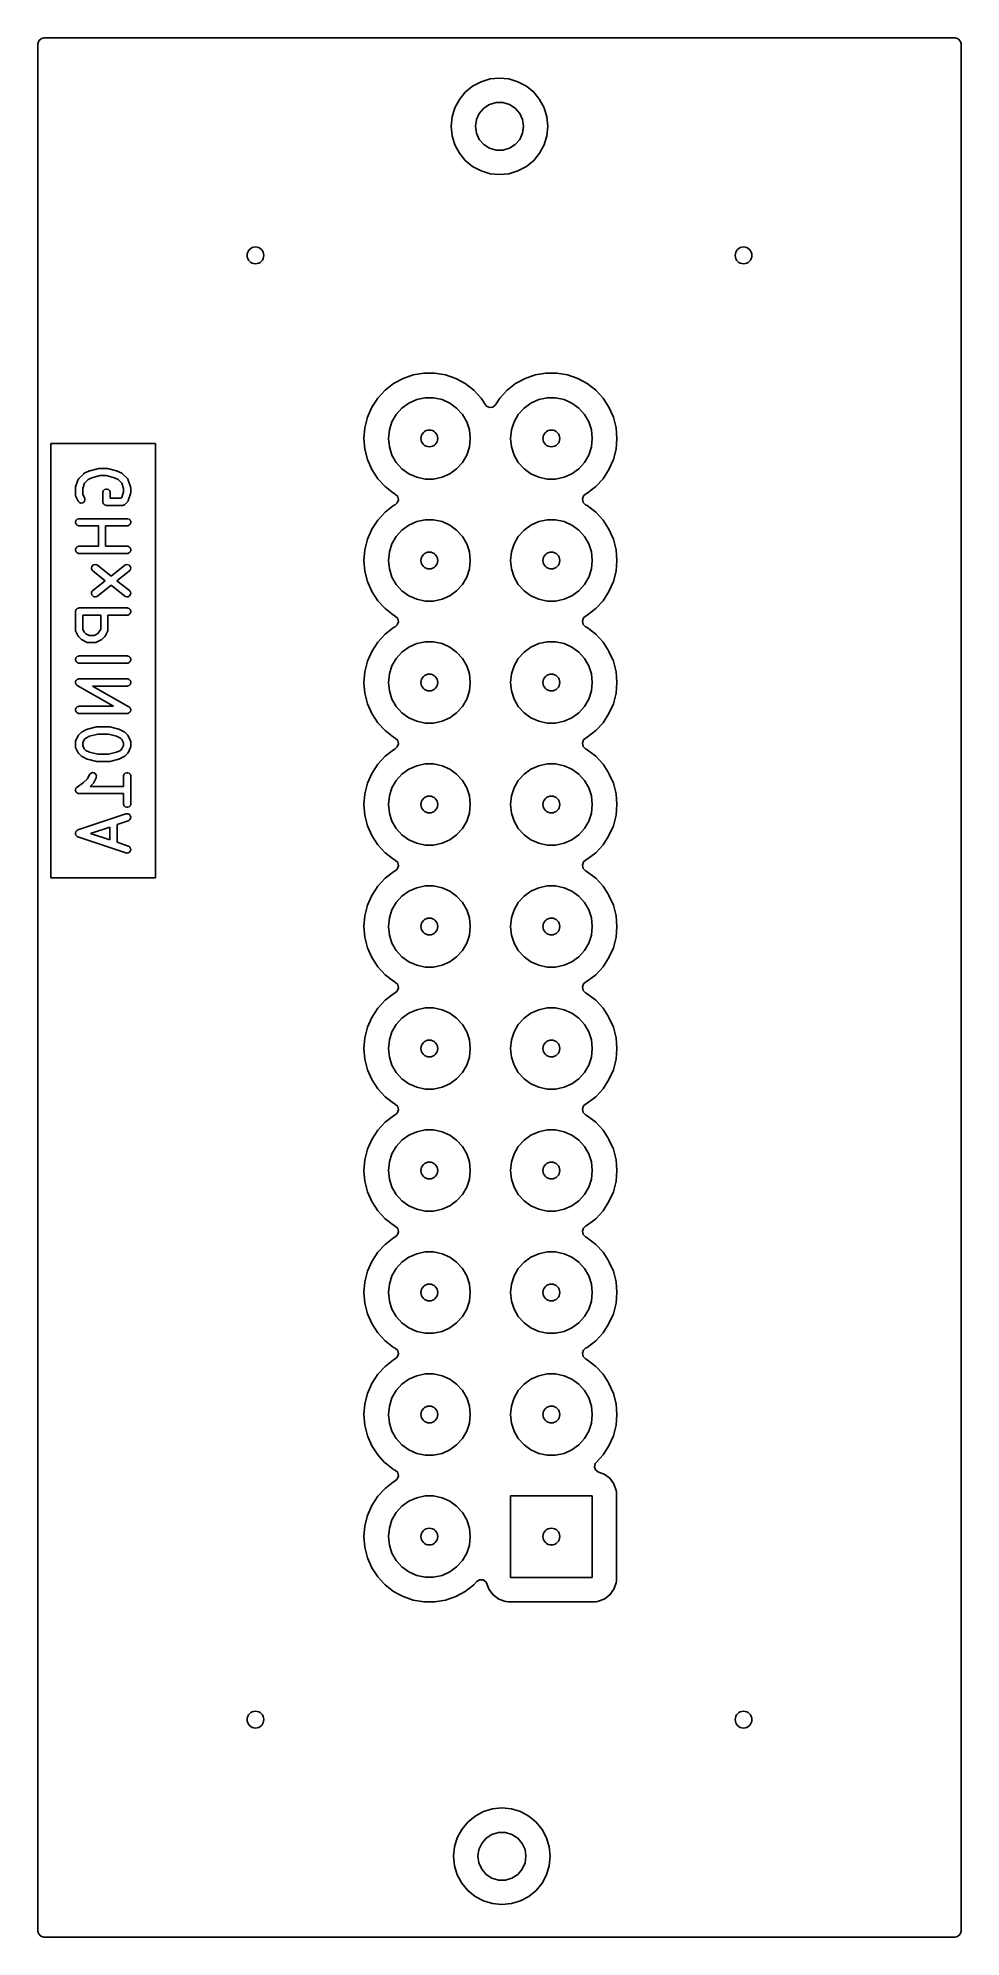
# Model space of a CAD drawing. Extents: x 0.22 to 0.98, y 0.22 to 1.78.
import ezdxf

# ---------------------------------------------------------------- set-up
doc = ezdxf.new("R2010")
doc.units = 0
doc.header["$MEASUREMENT"] = 0
doc.layers.add('BLACK', color=7, linetype='CONTINUOUS')

msp = doc.modelspace()

# ---------------------------------------------------------------- linework, layer by layer
at = {"layer": 'BLACK', "linetype": 'CONTINUOUS'}
for p, q in [((0.2218, 1.7733), (0.2226, 1.7759)), ((0.2226, 1.7759), (0.2247, 1.7777)), ((0.2247, 1.7777), (0.2267, 1.7782)), ((0.2267, 1.7782), (0.9733, 1.7782)), ((0.9733, 1.7782), (0.9759, 1.7774)), ((0.9759, 1.7774), (0.9777, 1.7753)), ((0.9777, 1.7753), (0.9782, 1.7733)), ((0.2218, 1.7058), (0.2218, 1.7733)), ((0.9782, 1.7733), (0.9782, 1.3256)), ((0.5923, 1.7446), (0.5849, 1.7423)), ((0.6, 1.7453), (0.5923, 1.7446)), ((0.6077, 1.7446), (0.6, 1.7453)), ((0.6151, 1.7423), (0.6077, 1.7446)), ((0.6077, 1.7446), (0.6077, 1.7446)), ((0.5671, 1.7278), (0.5634, 1.7209)), ((0.572, 1.7338), (0.5671, 1.7278)), ((0.5671, 1.7278), (0.5671, 1.7278)), ((0.578, 1.7387), (0.572, 1.7338)), ((0.5849, 1.7423), (0.578, 1.7387)), ((0.578, 1.7387), (0.578, 1.7387)), ((0.622, 1.7387), (0.6151, 1.7423)), ((0.6151, 1.7423), (0.6151, 1.7423)), ((0.628, 1.7338), (0.622, 1.7387)), ((0.622, 1.7387), (0.622, 1.7387)), ((0.6329, 1.7278), (0.628, 1.7338)), ((0.6366, 1.7209), (0.6329, 1.7278)), ((0.6329, 1.7278), (0.6329, 1.7278)), ((0.5612, 1.7135), (0.5604, 1.7058)), ((0.5634, 1.7209), (0.5612, 1.7135)), ((0.5811, 1.7113), (0.5834, 1.7164)), ((0.5834, 1.7164), (0.5871, 1.7206)), ((0.5871, 1.7206), (0.5918, 1.7237)), ((0.5918, 1.7237), (0.5972, 1.7252)), ((0.5972, 1.7252), (0.6028, 1.7252)), ((0.6028, 1.7252), (0.6082, 1.7237)), ((0.6082, 1.7237), (0.6129, 1.7206)), ((0.6129, 1.7206), (0.6166, 1.7164)), ((0.6166, 1.7164), (0.6189, 1.7113)), ((0.6388, 1.7135), (0.6366, 1.7209)), ((0.6366, 1.7209), (0.6366, 1.7209)), ((0.6366, 1.7209), (0.6366, 1.7209)), ((0.6396, 1.7058), (0.6388, 1.7135)), ((0.2218, 1.45), (0.2218, 1.7058)), ((0.5604, 1.7058), (0.5612, 1.698)), ((0.5612, 1.698), (0.5634, 1.6906)), ((0.5803, 1.7058), (0.5811, 1.7113)), ((0.5811, 1.7002), (0.5803, 1.7058)), ((0.5834, 1.6951), (0.5811, 1.7002)), ((0.6189, 1.7002), (0.6166, 1.6951)), ((0.6189, 1.7113), (0.6197, 1.7058)), ((0.6197, 1.7058), (0.6189, 1.7002)), ((0.6366, 1.6906), (0.6388, 1.698)), ((0.6388, 1.698), (0.6396, 1.7058)), ((0.5634, 1.6906), (0.5671, 1.6838)), ((0.5671, 1.6838), (0.5671, 1.6838)), ((0.5671, 1.6838), (0.572, 1.6778)), ((0.5871, 1.6909), (0.5834, 1.6951)), ((0.5918, 1.6879), (0.5871, 1.6909)), ((0.5972, 1.6863), (0.5918, 1.6879)), ((0.6028, 1.6863), (0.5972, 1.6863)), ((0.6082, 1.6879), (0.6028, 1.6863)), ((0.6129, 1.6909), (0.6082, 1.6879)), ((0.6166, 1.6951), (0.6129, 1.6909)), ((0.628, 1.6778), (0.6329, 1.6838)), ((0.6329, 1.6838), (0.6366, 1.6906)), ((0.572, 1.6778), (0.578, 1.6729)), ((0.578, 1.6729), (0.578, 1.6729)), ((0.578, 1.6729), (0.5849, 1.6692)), ((0.5849, 1.6692), (0.5849, 1.6692)), ((0.5849, 1.6692), (0.5849, 1.6692)), ((0.5849, 1.6692), (0.5923, 1.6669)), ((0.5923, 1.6669), (0.6, 1.6662)), ((0.6, 1.6662), (0.6077, 1.6669)), ((0.6077, 1.6669), (0.6151, 1.6692)), ((0.6151, 1.6692), (0.622, 1.6729)), ((0.622, 1.6729), (0.628, 1.6778)), ((0.5132, 1.4949), (0.5062, 1.4895)), ((0.521, 1.4991), (0.5132, 1.4949)), ((0.5132, 1.4949), (0.5132, 1.4949)), ((0.5293, 1.502), (0.521, 1.4991)), ((0.521, 1.4991), (0.521, 1.4991)), ((0.5381, 1.5035), (0.5293, 1.502)), ((0.547, 1.5035), (0.5381, 1.5035)), ((0.5557, 1.502), (0.547, 1.5035)), ((0.5641, 1.4991), (0.5557, 1.502)), ((0.5719, 1.4949), (0.5641, 1.4991)), ((0.5641, 1.4991), (0.5641, 1.4991)), ((0.5641, 1.4991), (0.5641, 1.4991)), ((0.5641, 1.4991), (0.5641, 1.4991)), ((0.5641, 1.4991), (0.5641, 1.4991)), ((0.5789, 1.4895), (0.5719, 1.4949)), ((0.5719, 1.4949), (0.5719, 1.4949)), ((0.6132, 1.4949), (0.6062, 1.4895)), ((0.621, 1.4991), (0.6132, 1.4949)), ((0.6132, 1.4949), (0.6132, 1.4949)), ((0.6293, 1.502), (0.621, 1.4991)), ((0.621, 1.4991), (0.621, 1.4991)), ((0.6381, 1.5035), (0.6293, 1.502)), ((0.647, 1.5035), (0.6381, 1.5035)), ((0.6557, 1.502), (0.647, 1.5035)), ((0.6641, 1.4991), (0.6557, 1.502)), ((0.6719, 1.4949), (0.6641, 1.4991)), ((0.6641, 1.4991), (0.6641, 1.4991)), ((0.6641, 1.4991), (0.6641, 1.4991)), ((0.6641, 1.4991), (0.6641, 1.4991)), ((0.6641, 1.4991), (0.6641, 1.4991)), ((0.6789, 1.4895), (0.6719, 1.4949)), ((0.6719, 1.4949), (0.6719, 1.4949)), ((0.5002, 1.483), (0.4953, 1.4755)), ((0.5062, 1.4895), (0.5002, 1.483)), ((0.5002, 1.483), (0.5002, 1.483)), ((0.5062, 1.4895), (0.5062, 1.4895)), ((0.5201, 1.4749), (0.5258, 1.479)), ((0.5258, 1.479), (0.5322, 1.4818)), ((0.5322, 1.4818), (0.539, 1.4833)), ((0.539, 1.4833), (0.546, 1.4833)), ((0.546, 1.4833), (0.5529, 1.4818)), ((0.5529, 1.4818), (0.5593, 1.479)), ((0.5593, 1.479), (0.5649, 1.4749)), ((0.5849, 1.483), (0.5789, 1.4895)), ((0.5789, 1.4895), (0.5789, 1.4895)), ((0.5884, 1.4775), (0.5849, 1.483)), ((0.5849, 1.483), (0.5849, 1.483)), ((0.6002, 1.483), (0.5966, 1.4775)), ((0.6062, 1.4895), (0.6002, 1.483)), ((0.6002, 1.483), (0.6002, 1.483)), ((0.6062, 1.4895), (0.6062, 1.4895)), ((0.6201, 1.4749), (0.6258, 1.479)), ((0.6258, 1.479), (0.6322, 1.4818)), ((0.6322, 1.4818), (0.639, 1.4833)), ((0.639, 1.4833), (0.646, 1.4833)), ((0.646, 1.4833), (0.6529, 1.4818)), ((0.6529, 1.4818), (0.6593, 1.479)), ((0.6593, 1.479), (0.6649, 1.4749)), ((0.6849, 1.483), (0.6789, 1.4895)), ((0.6789, 1.4895), (0.6789, 1.4895)), ((0.6891, 1.4765), (0.6849, 1.483)), ((0.6849, 1.483), (0.6849, 1.483)), ((0.4918, 1.4674), (0.4896, 1.4588)), ((0.4953, 1.4755), (0.4918, 1.4674)), ((0.5098, 1.457), (0.5119, 1.4636)), ((0.5119, 1.4636), (0.5154, 1.4697)), ((0.5154, 1.4697), (0.5201, 1.4749)), ((0.5649, 1.4749), (0.5696, 1.4697)), ((0.5696, 1.4697), (0.5731, 1.4636)), ((0.5731, 1.4636), (0.5753, 1.457)), ((0.5893, 1.4765), (0.5884, 1.4775)), ((0.5918, 1.4754), (0.5893, 1.4765)), ((0.5945, 1.4757), (0.5918, 1.4754)), ((0.5966, 1.4775), (0.5945, 1.4757)), ((0.6098, 1.457), (0.6119, 1.4636)), ((0.6119, 1.4636), (0.6154, 1.4697)), ((0.6154, 1.4697), (0.6201, 1.4749)), ((0.6649, 1.4749), (0.6696, 1.4697)), ((0.6696, 1.4697), (0.6731, 1.4636)), ((0.6731, 1.4636), (0.6753, 1.457)), ((0.6897, 1.4755), (0.6891, 1.4765)), ((0.6933, 1.4674), (0.6897, 1.4755)), ((0.6955, 1.4588), (0.6933, 1.4674)), ((0.2218, 1.0899), (0.2218, 1.45)), ((0.4896, 1.4588), (0.4889, 1.45)), ((0.4889, 1.45), (0.4896, 1.4412)), ((0.4889, 1.45), (0.4889, 1.45)), ((0.4896, 1.4588), (0.4896, 1.4588)), ((0.5091, 1.45), (0.5098, 1.457)), ((0.5098, 1.443), (0.5091, 1.45)), ((0.5753, 1.457), (0.576, 1.45)), ((0.576, 1.45), (0.5753, 1.443)), ((0.6091, 1.45), (0.6098, 1.457)), ((0.6098, 1.443), (0.6091, 1.45)), ((0.6753, 1.457), (0.676, 1.45)), ((0.676, 1.45), (0.6753, 1.443)), ((0.6962, 1.45), (0.6955, 1.4588)), ((0.6955, 1.4412), (0.6962, 1.45)), ((0.3181, 1.4457), (0.2323, 1.4457)), ((0.2323, 1.4457), (0.2323, 1.0899)), ((0.3181, 1.0899), (0.3181, 1.4457)), ((0.4896, 1.4412), (0.4896, 1.4412)), ((0.4896, 1.4412), (0.4918, 1.4326)), ((0.4918, 1.4326), (0.4953, 1.4245)), ((0.5119, 1.4364), (0.5098, 1.443)), ((0.5154, 1.4303), (0.5119, 1.4364)), ((0.5731, 1.4364), (0.5696, 1.4303)), ((0.5753, 1.443), (0.5731, 1.4364)), ((0.6119, 1.4364), (0.6098, 1.443)), ((0.6154, 1.4303), (0.6119, 1.4364)), ((0.6731, 1.4364), (0.6696, 1.4303)), ((0.6753, 1.443), (0.6731, 1.4364)), ((0.6897, 1.4245), (0.6933, 1.4326)), ((0.6933, 1.4326), (0.6955, 1.4412)), ((0.2546, 1.4159), (0.2548, 1.4164)), ((0.2548, 1.4164), (0.2549, 1.4165)), ((0.2549, 1.4166), (0.2553, 1.4171)), ((0.2549, 1.4165), (0.2549, 1.4166)), ((0.2553, 1.4171), (0.259, 1.4208)), ((0.259, 1.4208), (0.2593, 1.421)), ((0.2593, 1.421), (0.2593, 1.4211)), ((0.2593, 1.4211), (0.2594, 1.4211)), ((0.2594, 1.4211), (0.2595, 1.4212)), ((0.2595, 1.4212), (0.2596, 1.4212)), ((0.2596, 1.4212), (0.2598, 1.4214)), ((0.2598, 1.4214), (0.2636, 1.4232)), ((0.2629, 1.4163), (0.26, 1.4134)), ((0.2659, 1.4178), (0.2629, 1.4163)), ((0.2636, 1.4233), (0.2639, 1.4234)), ((0.2636, 1.4232), (0.2636, 1.4233)), ((0.2636, 1.4233), (0.2636, 1.4233)), ((0.2639, 1.4234), (0.2641, 1.4234)), ((0.2641, 1.4234), (0.2642, 1.4235)), ((0.2641, 1.4234), (0.2641, 1.4234)), ((0.2642, 1.4235), (0.2717, 1.4253)), ((0.2727, 1.4195), (0.2659, 1.4178)), ((0.2717, 1.4253), (0.2718, 1.4254)), ((0.2718, 1.4254), (0.2718, 1.4254)), ((0.2718, 1.4254), (0.272, 1.4254)), ((0.272, 1.4254), (0.2722, 1.4254)), ((0.2722, 1.4254), (0.2723, 1.4254)), ((0.2723, 1.4254), (0.2724, 1.4254)), ((0.2724, 1.4254), (0.278, 1.4254)), ((0.2776, 1.4195), (0.2727, 1.4195)), ((0.2845, 1.4178), (0.2776, 1.4195)), ((0.278, 1.4254), (0.2781, 1.4254)), ((0.2781, 1.4254), (0.2781, 1.4254)), ((0.2781, 1.4254), (0.2784, 1.4254)), ((0.2784, 1.4254), (0.2786, 1.4254)), ((0.2786, 1.4254), (0.2786, 1.4254)), ((0.2786, 1.4254), (0.2787, 1.4253)), ((0.2787, 1.4253), (0.2862, 1.4235)), ((0.2875, 1.4163), (0.2845, 1.4178)), ((0.2862, 1.4235), (0.2863, 1.4234)), ((0.2863, 1.4234), (0.2863, 1.4234)), ((0.2863, 1.4234), (0.2865, 1.4234)), ((0.2865, 1.4234), (0.2868, 1.4233)), ((0.2868, 1.4233), (0.2868, 1.4233)), ((0.2868, 1.4233), (0.2868, 1.4232)), ((0.2868, 1.4232), (0.2906, 1.4214)), ((0.2904, 1.4134), (0.2875, 1.4163)), ((0.2906, 1.4214), (0.2908, 1.4212)), ((0.2908, 1.4212), (0.2909, 1.4212)), ((0.2909, 1.4212), (0.291, 1.4211)), ((0.291, 1.4211), (0.2911, 1.4211)), ((0.2911, 1.4211), (0.2911, 1.421)), ((0.2911, 1.421), (0.2913, 1.4208)), ((0.2913, 1.4208), (0.2951, 1.4171)), ((0.2951, 1.4171), (0.2955, 1.4166)), ((0.2955, 1.4166), (0.2955, 1.4165)), ((0.2955, 1.4165), (0.2956, 1.4164)), ((0.2956, 1.4164), (0.2958, 1.4159)), ((0.4953, 1.4245), (0.5002, 1.417)), ((0.5002, 1.417), (0.5002, 1.417)), ((0.5002, 1.417), (0.5062, 1.4105)), ((0.5201, 1.4251), (0.5154, 1.4303)), ((0.5258, 1.421), (0.5201, 1.4251)), ((0.5322, 1.4182), (0.5258, 1.421)), ((0.539, 1.4167), (0.5322, 1.4182)), ((0.546, 1.4167), (0.539, 1.4167)), ((0.5529, 1.4182), (0.546, 1.4167)), ((0.5593, 1.421), (0.5529, 1.4182)), ((0.5649, 1.4251), (0.5593, 1.421)), ((0.5696, 1.4303), (0.5649, 1.4251)), ((0.6201, 1.4251), (0.6154, 1.4303)), ((0.6258, 1.421), (0.6201, 1.4251)), ((0.6322, 1.4182), (0.6258, 1.421)), ((0.639, 1.4167), (0.6322, 1.4182)), ((0.646, 1.4167), (0.639, 1.4167)), ((0.6529, 1.4182), (0.646, 1.4167)), ((0.6593, 1.421), (0.6529, 1.4182)), ((0.6649, 1.4251), (0.6593, 1.421)), ((0.6696, 1.4303), (0.6649, 1.4251)), ((0.6789, 1.4105), (0.6849, 1.417)), ((0.6849, 1.417), (0.6897, 1.4245)), ((0.2526, 1.41), (0.2527, 1.4103)), ((0.2526, 1.4099), (0.2526, 1.41)), ((0.2526, 1.4098), (0.2526, 1.4099)), ((0.2526, 1.4097), (0.2526, 1.4098)), ((0.2526, 1.4096), (0.2526, 1.4097)), ((0.2526, 1.4094), (0.2526, 1.4096)), ((0.2526, 1.4037), (0.2526, 1.4094)), ((0.2526, 1.4032), (0.2526, 1.4037)), ((0.2526, 1.4031), (0.2526, 1.4032)), ((0.2527, 1.4029), (0.2526, 1.4031)), ((0.2527, 1.4103), (0.2546, 1.4159)), ((0.2529, 1.4024), (0.2527, 1.4029)), ((0.2547, 1.3987), (0.2529, 1.4024)), ((0.26, 1.4134), (0.2585, 1.4089)), ((0.2585, 1.4089), (0.2585, 1.4044)), ((0.2585, 1.4044), (0.26, 1.4013)), ((0.26, 1.4013), (0.2602, 1.4008)), ((0.2602, 1.4008), (0.2603, 1.3996)), ((0.275, 1.4056), (0.2751, 1.4062)), ((0.275, 1.3981), (0.275, 1.4056)), ((0.2751, 1.4062), (0.2755, 1.4072)), ((0.2755, 1.4072), (0.2764, 1.4081)), ((0.2764, 1.4081), (0.2774, 1.4085)), ((0.2774, 1.4085), (0.2786, 1.4085)), ((0.2786, 1.4085), (0.2796, 1.4081)), ((0.2796, 1.4081), (0.2805, 1.4072)), ((0.2805, 1.4072), (0.2809, 1.4062)), ((0.2809, 1.4062), (0.281, 1.4056)), ((0.281, 1.4056), (0.281, 1.4011)), ((0.281, 1.4011), (0.2899, 1.4011)), ((0.2899, 1.4011), (0.2904, 1.4016)), ((0.2919, 1.4089), (0.2904, 1.4134)), ((0.2904, 1.4016), (0.2919, 1.4061)), ((0.2919, 1.4061), (0.2919, 1.4089)), ((0.2958, 1.4159), (0.2977, 1.4103)), ((0.2977, 1.4047), (0.2958, 1.399)), ((0.2977, 1.4103), (0.2977, 1.41)), ((0.2977, 1.41), (0.2978, 1.4099)), ((0.2978, 1.405), (0.2977, 1.405)), ((0.2977, 1.405), (0.2977, 1.4047)), ((0.2978, 1.4099), (0.2978, 1.4098)), ((0.2978, 1.4098), (0.2978, 1.4097)), ((0.2978, 1.4097), (0.2978, 1.4096)), ((0.2978, 1.4096), (0.2978, 1.4094)), ((0.2978, 1.4094), (0.2978, 1.4056)), ((0.2978, 1.4056), (0.2978, 1.4053)), ((0.2978, 1.4053), (0.2978, 1.4052)), ((0.2978, 1.4052), (0.2978, 1.4051)), ((0.2978, 1.4051), (0.2978, 1.405)), ((0.5062, 1.4105), (0.5062, 1.4105)), ((0.5062, 1.4105), (0.5132, 1.4051)), ((0.5132, 1.4051), (0.5132, 1.4051)), ((0.5132, 1.4051), (0.5132, 1.4051)), ((0.5132, 1.4051), (0.5146, 1.4043)), ((0.5146, 1.4043), (0.5166, 1.4024)), ((0.5166, 1.4024), (0.5172, 1.3997)), ((0.6679, 1.4003), (0.6688, 1.4029)), ((0.6688, 1.4029), (0.6704, 1.4043)), ((0.6704, 1.4043), (0.6719, 1.4051)), ((0.6704, 1.4043), (0.6704, 1.4043)), ((0.6719, 1.4051), (0.6789, 1.4105)), ((0.255, 1.3982), (0.2547, 1.3987)), ((0.2559, 1.3974), (0.255, 1.3982)), ((0.257, 1.397), (0.2559, 1.3974)), ((0.2582, 1.3971), (0.257, 1.397)), ((0.2592, 1.3976), (0.2582, 1.3971)), ((0.2599, 1.3985), (0.2592, 1.3976)), ((0.2603, 1.3996), (0.2599, 1.3985)), ((0.2751, 1.3975), (0.275, 1.3981)), ((0.2755, 1.3965), (0.2751, 1.3975)), ((0.2751, 1.3975), (0.2751, 1.3975)), ((0.2764, 1.3956), (0.2755, 1.3965)), ((0.2774, 1.3952), (0.2764, 1.3956)), ((0.278, 1.3951), (0.2774, 1.3952)), ((0.2911, 1.3951), (0.278, 1.3951)), ((0.2917, 1.3952), (0.2911, 1.3951)), ((0.2921, 1.3954), (0.2917, 1.3952)), ((0.2928, 1.3956), (0.2921, 1.3954)), ((0.2932, 1.396), (0.2928, 1.3956)), ((0.2951, 1.3979), (0.2932, 1.396)), ((0.2955, 1.3983), (0.2951, 1.3979)), ((0.2956, 1.3985), (0.2955, 1.3984)), ((0.2955, 1.3984), (0.2955, 1.3983)), ((0.2958, 1.399), (0.2956, 1.3985)), ((0.5062, 1.3895), (0.5002, 1.383)), ((0.5132, 1.3949), (0.5062, 1.3895)), ((0.5062, 1.3895), (0.5062, 1.3895)), ((0.5146, 1.3957), (0.5132, 1.3949)), ((0.5132, 1.3949), (0.5132, 1.3949)), ((0.5162, 1.3971), (0.5146, 1.3957)), ((0.5172, 1.3997), (0.5162, 1.3971)), ((0.6685, 1.3976), (0.6679, 1.4003)), ((0.6704, 1.3957), (0.6685, 1.3976)), ((0.6719, 1.3949), (0.6704, 1.3957)), ((0.6789, 1.3895), (0.6719, 1.3949)), ((0.6719, 1.3949), (0.6719, 1.3949)), ((0.6719, 1.3949), (0.6719, 1.3949)), ((0.6849, 1.383), (0.6789, 1.3895)), ((0.6789, 1.3895), (0.6789, 1.3895)), ((0.2526, 1.3818), (0.253, 1.3829)), ((0.2526, 1.3807), (0.2526, 1.3818)), ((0.253, 1.3796), (0.2526, 1.3807)), ((0.253, 1.3829), (0.2539, 1.3837)), ((0.2539, 1.3788), (0.253, 1.3796)), ((0.2539, 1.3837), (0.2549, 1.3841)), ((0.2549, 1.3783), (0.2539, 1.3788)), ((0.2549, 1.3841), (0.2555, 1.3842)), ((0.2555, 1.3783), (0.2549, 1.3783)), ((0.2555, 1.3842), (0.2949, 1.3842)), ((0.2713, 1.3783), (0.2555, 1.3783)), ((0.2713, 1.3617), (0.2713, 1.3783)), ((0.2949, 1.3783), (0.2772, 1.3783)), ((0.2772, 1.3783), (0.2772, 1.3617)), ((0.2949, 1.3842), (0.2955, 1.3841)), ((0.2955, 1.3783), (0.2949, 1.3783)), ((0.2955, 1.3841), (0.2965, 1.3837)), ((0.2965, 1.3788), (0.2955, 1.3783)), ((0.2965, 1.3837), (0.2973, 1.3829)), ((0.2973, 1.3796), (0.2965, 1.3788)), ((0.2973, 1.3829), (0.2978, 1.3818)), ((0.2978, 1.3807), (0.2973, 1.3796)), ((0.2978, 1.3818), (0.2978, 1.3807)), ((0.4953, 1.3755), (0.4918, 1.3674)), ((0.5002, 1.383), (0.4953, 1.3755)), ((0.5002, 1.383), (0.5002, 1.383)), ((0.5119, 1.3636), (0.5154, 1.3697)), ((0.5154, 1.3697), (0.5201, 1.3749)), ((0.5201, 1.3749), (0.5258, 1.379)), ((0.5258, 1.379), (0.5322, 1.3818)), ((0.5322, 1.3818), (0.539, 1.3833)), ((0.539, 1.3833), (0.546, 1.3833)), ((0.546, 1.3833), (0.5529, 1.3818)), ((0.5529, 1.3818), (0.5593, 1.379)), ((0.5593, 1.379), (0.5649, 1.3749)), ((0.5649, 1.3749), (0.5696, 1.3697)), ((0.5696, 1.3697), (0.5731, 1.3636)), ((0.6119, 1.3636), (0.6154, 1.3697)), ((0.6154, 1.3697), (0.6201, 1.3749)), ((0.6201, 1.3749), (0.6258, 1.379)), ((0.6258, 1.379), (0.6322, 1.3818)), ((0.6322, 1.3818), (0.639, 1.3833)), ((0.639, 1.3833), (0.646, 1.3833)), ((0.646, 1.3833), (0.6529, 1.3818)), ((0.6529, 1.3818), (0.6593, 1.379)), ((0.6593, 1.379), (0.6649, 1.3749)), ((0.6649, 1.3749), (0.6696, 1.3697)), ((0.6696, 1.3697), (0.6731, 1.3636)), ((0.6891, 1.3765), (0.6849, 1.383)), ((0.6849, 1.383), (0.6849, 1.383)), ((0.6897, 1.3755), (0.6891, 1.3765)), ((0.6933, 1.3674), (0.6897, 1.3755)), ((0.2526, 1.3593), (0.253, 1.3604)), ((0.2526, 1.3582), (0.2526, 1.3593)), ((0.253, 1.3571), (0.2526, 1.3582)), ((0.253, 1.3604), (0.2539, 1.3612)), ((0.2539, 1.3563), (0.253, 1.3571)), ((0.2539, 1.3612), (0.2549, 1.3616)), ((0.2549, 1.3558), (0.2539, 1.3563)), ((0.2549, 1.3616), (0.2555, 1.3617)), ((0.2555, 1.3558), (0.2549, 1.3558)), ((0.2555, 1.3617), (0.2713, 1.3617)), ((0.2949, 1.3558), (0.2555, 1.3558)), ((0.2772, 1.3617), (0.2949, 1.3617)), ((0.2949, 1.3617), (0.2955, 1.3616)), ((0.2955, 1.3558), (0.2949, 1.3558)), ((0.2955, 1.3616), (0.2965, 1.3612)), ((0.2965, 1.3563), (0.2955, 1.3558)), ((0.2965, 1.3612), (0.2973, 1.3604)), ((0.2973, 1.3571), (0.2965, 1.3563)), ((0.2973, 1.3604), (0.2978, 1.3593)), ((0.2978, 1.3582), (0.2973, 1.3571)), ((0.2978, 1.3593), (0.2978, 1.3582)), ((0.4896, 1.3588), (0.4889, 1.35)), ((0.4918, 1.3674), (0.4896, 1.3588)), ((0.4896, 1.3588), (0.4896, 1.3588)), ((0.5091, 1.35), (0.5098, 1.357)), ((0.5098, 1.357), (0.5119, 1.3636)), ((0.5731, 1.3636), (0.5753, 1.357)), ((0.5753, 1.357), (0.576, 1.35)), ((0.6091, 1.35), (0.6098, 1.357)), ((0.6098, 1.357), (0.6119, 1.3636)), ((0.6731, 1.3636), (0.6753, 1.357)), ((0.6753, 1.357), (0.676, 1.35)), ((0.6955, 1.3588), (0.6933, 1.3674)), ((0.6962, 1.35), (0.6955, 1.3588)), ((0.2657, 1.344), (0.266, 1.3451)), ((0.2658, 1.3428), (0.2657, 1.344)), ((0.2664, 1.3418), (0.2658, 1.3428)), ((0.266, 1.3451), (0.2667, 1.346)), ((0.2668, 1.3414), (0.2664, 1.3418)), ((0.2667, 1.346), (0.2677, 1.3465)), ((0.277, 1.3334), (0.2668, 1.3414)), ((0.2677, 1.3465), (0.2689, 1.3467)), ((0.2689, 1.3467), (0.27, 1.3464)), ((0.27, 1.3464), (0.2705, 1.3461)), ((0.2705, 1.3461), (0.2818, 1.3372)), ((0.2818, 1.3372), (0.2931, 1.3461)), ((0.2967, 1.3414), (0.2865, 1.3334)), ((0.2931, 1.3461), (0.2935, 1.3464)), ((0.2935, 1.3464), (0.2946, 1.3467)), ((0.2946, 1.3467), (0.2958, 1.3465)), ((0.2958, 1.3465), (0.2968, 1.346)), ((0.2971, 1.3418), (0.2967, 1.3414)), ((0.2968, 1.346), (0.2975, 1.3451)), ((0.2977, 1.3428), (0.2971, 1.3418)), ((0.2975, 1.3451), (0.2978, 1.344)), ((0.2978, 1.344), (0.2977, 1.3428)), ((0.4889, 1.35), (0.4889, 1.35)), ((0.4889, 1.35), (0.4896, 1.3412)), ((0.4896, 1.3412), (0.4896, 1.3412)), ((0.4896, 1.3412), (0.4918, 1.3326)), ((0.5098, 1.343), (0.5091, 1.35)), ((0.5119, 1.3364), (0.5098, 1.343)), ((0.5753, 1.343), (0.5731, 1.3364)), ((0.576, 1.35), (0.5753, 1.343)), ((0.6098, 1.343), (0.6091, 1.35)), ((0.6119, 1.3364), (0.6098, 1.343)), ((0.6753, 1.343), (0.6731, 1.3364)), ((0.676, 1.35), (0.6753, 1.343)), ((0.6933, 1.3326), (0.6955, 1.3412)), ((0.6955, 1.3412), (0.6962, 1.35)), ((0.2657, 1.3229), (0.2658, 1.324)), ((0.2658, 1.324), (0.2664, 1.325)), ((0.2664, 1.325), (0.2668, 1.3254)), ((0.2668, 1.3254), (0.277, 1.3334)), ((0.2818, 1.3297), (0.2705, 1.3208)), ((0.2931, 1.3208), (0.2818, 1.3297)), ((0.2865, 1.3334), (0.2967, 1.3254)), ((0.2967, 1.3254), (0.2971, 1.325)), ((0.2971, 1.325), (0.2977, 1.324)), ((0.2977, 1.324), (0.2978, 1.3229)), ((0.4918, 1.3326), (0.4953, 1.3245)), ((0.4953, 1.3245), (0.5002, 1.317)), ((0.5154, 1.3303), (0.5119, 1.3364)), ((0.5201, 1.3251), (0.5154, 1.3303)), ((0.5258, 1.321), (0.5201, 1.3251)), ((0.5649, 1.3251), (0.5593, 1.321)), ((0.5696, 1.3303), (0.5649, 1.3251)), ((0.5731, 1.3364), (0.5696, 1.3303)), ((0.6154, 1.3303), (0.6119, 1.3364)), ((0.6201, 1.3251), (0.6154, 1.3303)), ((0.6258, 1.321), (0.6201, 1.3251)), ((0.6649, 1.3251), (0.6593, 1.321)), ((0.6696, 1.3303), (0.6649, 1.3251)), ((0.6731, 1.3364), (0.6696, 1.3303)), ((0.6849, 1.317), (0.6897, 1.3245)), ((0.6897, 1.3245), (0.6933, 1.3326)), ((0.9782, 1.3256), (0.9782, 0.6245)), ((0.2526, 1.3087), (0.253, 1.3098)), ((0.2526, 1.3081), (0.2526, 1.3087)), ((0.2526, 1.2931), (0.2526, 1.3081)), ((0.253, 1.3098), (0.2539, 1.3106)), ((0.2539, 1.3106), (0.2549, 1.311)), ((0.2549, 1.311), (0.2555, 1.3111)), ((0.2555, 1.3111), (0.2949, 1.3111)), ((0.266, 1.3218), (0.2657, 1.3229)), ((0.2667, 1.3209), (0.266, 1.3218)), ((0.2677, 1.3203), (0.2667, 1.3209)), ((0.2689, 1.3202), (0.2677, 1.3203)), ((0.27, 1.3205), (0.2689, 1.3202)), ((0.2705, 1.3208), (0.27, 1.3205)), ((0.2935, 1.3205), (0.2931, 1.3208)), ((0.2946, 1.3202), (0.2935, 1.3205)), ((0.2958, 1.3203), (0.2946, 1.3202)), ((0.2949, 1.3111), (0.2955, 1.311)), ((0.2955, 1.311), (0.2965, 1.3106)), ((0.2968, 1.3209), (0.2958, 1.3203)), ((0.2965, 1.3106), (0.2973, 1.3098)), ((0.2975, 1.3218), (0.2968, 1.3209)), ((0.2973, 1.3098), (0.2978, 1.3087)), ((0.2978, 1.3075), (0.2973, 1.3065)), ((0.2978, 1.3229), (0.2975, 1.3218)), ((0.2978, 1.3087), (0.2978, 1.3075)), ((0.5002, 1.317), (0.5002, 1.317)), ((0.5002, 1.317), (0.5062, 1.3105)), ((0.5062, 1.3105), (0.5062, 1.3105)), ((0.5062, 1.3105), (0.5132, 1.3051)), ((0.5322, 1.3182), (0.5258, 1.321)), ((0.539, 1.3167), (0.5322, 1.3182)), ((0.546, 1.3167), (0.539, 1.3167)), ((0.5529, 1.3182), (0.546, 1.3167)), ((0.5593, 1.321), (0.5529, 1.3182)), ((0.6322, 1.3182), (0.6258, 1.321)), ((0.639, 1.3167), (0.6322, 1.3182)), ((0.646, 1.3167), (0.639, 1.3167)), ((0.6529, 1.3182), (0.646, 1.3167)), ((0.6593, 1.321), (0.6529, 1.3182)), ((0.6719, 1.3051), (0.6789, 1.3105)), ((0.6789, 1.3105), (0.6849, 1.317)), ((0.2526, 1.2925), (0.2526, 1.2931)), ((0.2526, 1.2924), (0.2526, 1.2925)), ((0.2527, 1.2923), (0.2526, 1.2924)), ((0.2529, 1.2918), (0.2527, 1.2923)), ((0.2547, 1.288), (0.2529, 1.2918)), ((0.2732, 1.3052), (0.2585, 1.3052)), ((0.2585, 1.3052), (0.2585, 1.2938)), ((0.2585, 1.2938), (0.2598, 1.2911)), ((0.2718, 1.2911), (0.2732, 1.2938)), ((0.2732, 1.2938), (0.2732, 1.3052)), ((0.2788, 1.2918), (0.2769, 1.288)), ((0.279, 1.2923), (0.2788, 1.2918)), ((0.2791, 1.2931), (0.279, 1.2925)), ((0.279, 1.2925), (0.279, 1.2924)), ((0.279, 1.2924), (0.279, 1.2923)), ((0.2949, 1.3052), (0.2791, 1.3052)), ((0.2791, 1.3052), (0.2791, 1.2931)), ((0.2955, 1.3052), (0.2949, 1.3052)), ((0.2965, 1.3057), (0.2955, 1.3052)), ((0.2973, 1.3065), (0.2965, 1.3057)), ((0.5132, 1.2949), (0.5062, 1.2895)), ((0.5132, 1.3051), (0.5132, 1.3051)), ((0.5132, 1.3051), (0.5132, 1.3051)), ((0.5132, 1.3051), (0.5146, 1.3043)), ((0.5146, 1.2957), (0.5132, 1.2949)), ((0.5132, 1.2949), (0.5132, 1.2949)), ((0.5146, 1.3043), (0.5166, 1.3024)), ((0.5162, 1.2971), (0.5146, 1.2957)), ((0.5172, 1.2997), (0.5162, 1.2971)), ((0.5166, 1.3024), (0.5172, 1.2997)), ((0.6679, 1.3003), (0.6688, 1.3029)), ((0.6685, 1.2976), (0.6679, 1.3003)), ((0.6704, 1.2957), (0.6685, 1.2976)), ((0.6688, 1.3029), (0.6704, 1.3043)), ((0.6704, 1.3043), (0.6719, 1.3051)), ((0.6704, 1.3043), (0.6704, 1.3043)), ((0.6719, 1.2949), (0.6704, 1.2957)), ((0.6789, 1.2895), (0.6719, 1.2949)), ((0.6719, 1.2949), (0.6719, 1.2949)), ((0.6719, 1.2949), (0.6719, 1.2949)), ((0.2549, 1.2878), (0.2547, 1.288)), ((0.2549, 1.2877), (0.2549, 1.2878)), ((0.255, 1.2876), (0.2549, 1.2877)), ((0.2551, 1.2875), (0.255, 1.2876)), ((0.255, 1.2876), (0.255, 1.2876)), ((0.2553, 1.2873), (0.2551, 1.2875)), ((0.2572, 1.2854), (0.2553, 1.2873)), ((0.2574, 1.2852), (0.2572, 1.2854)), ((0.2575, 1.2851), (0.2574, 1.2852)), ((0.2574, 1.2852), (0.2574, 1.2852)), ((0.2576, 1.285), (0.2575, 1.2851)), ((0.2577, 1.285), (0.2576, 1.285)), ((0.2579, 1.2848), (0.2577, 1.285)), ((0.2617, 1.283), (0.2579, 1.2848)), ((0.2598, 1.2911), (0.261, 1.2899)), ((0.261, 1.2899), (0.2637, 1.2886)), ((0.2622, 1.2828), (0.2617, 1.283)), ((0.2623, 1.2828), (0.2622, 1.2828)), ((0.2624, 1.2827), (0.2623, 1.2828)), ((0.263, 1.2827), (0.2624, 1.2827)), ((0.2686, 1.2827), (0.263, 1.2827)), ((0.2637, 1.2886), (0.2679, 1.2886)), ((0.2679, 1.2886), (0.2706, 1.2899)), ((0.2692, 1.2827), (0.2686, 1.2827)), ((0.2693, 1.2828), (0.2692, 1.2827)), ((0.2694, 1.2828), (0.2693, 1.2828)), ((0.2699, 1.283), (0.2694, 1.2828)), ((0.2737, 1.2848), (0.2699, 1.283)), ((0.2706, 1.2899), (0.2718, 1.2911)), ((0.2739, 1.285), (0.2737, 1.2848)), ((0.274, 1.285), (0.2739, 1.285)), ((0.2741, 1.2851), (0.274, 1.285)), ((0.2742, 1.2852), (0.2741, 1.2851)), ((0.2745, 1.2854), (0.2742, 1.2852)), ((0.2742, 1.2852), (0.2742, 1.2852)), ((0.2763, 1.2873), (0.2745, 1.2854)), ((0.2765, 1.2875), (0.2763, 1.2873)), ((0.2766, 1.2876), (0.2765, 1.2875)), ((0.2767, 1.2877), (0.2766, 1.2876)), ((0.2766, 1.2876), (0.2766, 1.2876)), ((0.2769, 1.288), (0.2767, 1.2878)), ((0.2767, 1.2878), (0.2767, 1.2877)), ((0.5002, 1.283), (0.4953, 1.2755)), ((0.5062, 1.2895), (0.5002, 1.283)), ((0.5002, 1.283), (0.5002, 1.283)), ((0.5062, 1.2895), (0.5062, 1.2895)), ((0.5201, 1.2749), (0.5258, 1.279)), ((0.5258, 1.279), (0.5322, 1.2818)), ((0.5322, 1.2818), (0.539, 1.2833)), ((0.539, 1.2833), (0.546, 1.2833)), ((0.546, 1.2833), (0.5529, 1.2818)), ((0.5529, 1.2818), (0.5593, 1.279)), ((0.5593, 1.279), (0.5649, 1.2749)), ((0.6201, 1.2749), (0.6258, 1.279)), ((0.6258, 1.279), (0.6322, 1.2818)), ((0.6322, 1.2818), (0.639, 1.2833)), ((0.639, 1.2833), (0.646, 1.2833)), ((0.646, 1.2833), (0.6529, 1.2818)), ((0.6529, 1.2818), (0.6593, 1.279)), ((0.6593, 1.279), (0.6649, 1.2749)), ((0.6849, 1.283), (0.6789, 1.2895)), ((0.6789, 1.2895), (0.6789, 1.2895)), ((0.6891, 1.2765), (0.6849, 1.283)), ((0.6849, 1.283), (0.6849, 1.283)), ((0.6897, 1.2755), (0.6891, 1.2765)), ((0.2526, 1.2693), (0.253, 1.2704)), ((0.2526, 1.2682), (0.2526, 1.2693)), ((0.253, 1.2671), (0.2526, 1.2682)), ((0.253, 1.2704), (0.2539, 1.2712)), ((0.2539, 1.2663), (0.253, 1.2671)), ((0.2539, 1.2712), (0.2549, 1.2716)), ((0.2549, 1.2658), (0.2539, 1.2663)), ((0.2549, 1.2716), (0.2555, 1.2717)), ((0.2555, 1.2658), (0.2549, 1.2658)), ((0.2555, 1.2717), (0.2949, 1.2717)), ((0.2949, 1.2658), (0.2555, 1.2658)), ((0.2949, 1.2717), (0.2955, 1.2716)), ((0.2955, 1.2658), (0.2949, 1.2658)), ((0.2955, 1.2716), (0.2965, 1.2712)), ((0.2965, 1.2663), (0.2955, 1.2658)), ((0.2965, 1.2712), (0.2973, 1.2704)), ((0.2973, 1.2671), (0.2965, 1.2663)), ((0.2973, 1.2704), (0.2978, 1.2693)), ((0.2978, 1.2682), (0.2973, 1.2671)), ((0.2978, 1.2693), (0.2978, 1.2682)), ((0.4918, 1.2674), (0.4896, 1.2588)), ((0.4953, 1.2755), (0.4918, 1.2674)), ((0.5098, 1.257), (0.5119, 1.2636)), ((0.5119, 1.2636), (0.5154, 1.2697)), ((0.5154, 1.2697), (0.5201, 1.2749)), ((0.5649, 1.2749), (0.5696, 1.2697)), ((0.5696, 1.2697), (0.5731, 1.2636)), ((0.5731, 1.2636), (0.5753, 1.257)), ((0.6098, 1.257), (0.6119, 1.2636)), ((0.6119, 1.2636), (0.6154, 1.2697)), ((0.6154, 1.2697), (0.6201, 1.2749)), ((0.6649, 1.2749), (0.6696, 1.2697)), ((0.6696, 1.2697), (0.6731, 1.2636)), ((0.6731, 1.2636), (0.6753, 1.257)), ((0.6933, 1.2674), (0.6897, 1.2755)), ((0.6955, 1.2588), (0.6933, 1.2674)), ((0.2526, 1.2506), (0.2527, 1.2507)), ((0.2526, 1.2502), (0.2526, 1.2506)), ((0.2526, 1.2498), (0.2526, 1.2502)), ((0.2526, 1.2496), (0.2526, 1.2498)), ((0.2526, 1.2494), (0.2526, 1.2496)), ((0.2528, 1.2491), (0.2526, 1.2494)), ((0.2527, 1.2509), (0.2529, 1.2513)), ((0.2527, 1.2507), (0.2527, 1.2509)), ((0.2529, 1.2487), (0.2528, 1.2491)), ((0.2529, 1.2513), (0.253, 1.2516)), ((0.253, 1.2485), (0.2529, 1.2487)), ((0.253, 1.2516), (0.2532, 1.2518)), ((0.253, 1.2484), (0.253, 1.2485)), ((0.2533, 1.2481), (0.253, 1.2484)), ((0.2532, 1.2518), (0.2533, 1.2519)), ((0.2533, 1.2519), (0.2536, 1.2522)), ((0.2536, 1.2478), (0.2533, 1.2481)), ((0.2536, 1.2522), (0.2539, 1.2525)), ((0.2538, 1.2476), (0.2536, 1.2478)), ((0.2539, 1.2475), (0.2538, 1.2476)), ((0.2539, 1.2525), (0.254, 1.2525)), ((0.254, 1.2474), (0.2539, 1.2475)), ((0.2539, 1.2475), (0.2539, 1.2475)), ((0.254, 1.2525), (0.2542, 1.2526)), ((0.2838, 1.2305), (0.254, 1.2474)), ((0.2542, 1.2526), (0.2546, 1.2527)), ((0.2546, 1.2527), (0.2549, 1.2529)), ((0.2549, 1.2529), (0.2552, 1.2529)), ((0.2552, 1.2529), (0.2553, 1.2529)), ((0.2553, 1.2529), (0.2554, 1.2529)), ((0.2554, 1.2529), (0.2555, 1.2529)), ((0.2555, 1.2529), (0.2949, 1.2529)), ((0.2949, 1.247), (0.2666, 1.247)), ((0.2666, 1.247), (0.2963, 1.2301)), ((0.2949, 1.2529), (0.2955, 1.2529)), ((0.2955, 1.2471), (0.2949, 1.247)), ((0.2955, 1.2529), (0.2965, 1.2525)), ((0.2965, 1.2475), (0.2955, 1.2471)), ((0.2965, 1.2525), (0.2973, 1.2516)), ((0.2973, 1.2484), (0.2965, 1.2475)), ((0.2973, 1.2516), (0.2978, 1.2506)), ((0.2978, 1.2494), (0.2973, 1.2484)), ((0.2978, 1.2506), (0.2978, 1.2494)), ((0.4896, 1.2588), (0.4889, 1.25)), ((0.4889, 1.25), (0.4889, 1.25)), ((0.4889, 1.25), (0.4896, 1.2412)), ((0.4896, 1.2588), (0.4896, 1.2588)), ((0.5091, 1.25), (0.5098, 1.257)), ((0.5098, 1.243), (0.5091, 1.25)), ((0.5753, 1.257), (0.576, 1.25)), ((0.576, 1.25), (0.5753, 1.243)), ((0.6091, 1.25), (0.6098, 1.257)), ((0.6098, 1.243), (0.6091, 1.25)), ((0.6753, 1.257), (0.676, 1.25)), ((0.676, 1.25), (0.6753, 1.243)), ((0.6962, 1.25), (0.6955, 1.2588)), ((0.6955, 1.2412), (0.6962, 1.25)), ((0.253, 1.2291), (0.2539, 1.23)), ((0.2539, 1.23), (0.2549, 1.2304)), ((0.2549, 1.2304), (0.2555, 1.2305)), ((0.2555, 1.2305), (0.2838, 1.2305)), ((0.2963, 1.2301), (0.2965, 1.23)), ((0.2965, 1.23), (0.2965, 1.23)), ((0.2965, 1.23), (0.2966, 1.2299)), ((0.2966, 1.2299), (0.2968, 1.2297)), ((0.2968, 1.2297), (0.2971, 1.2294)), ((0.4896, 1.2412), (0.4896, 1.2412)), ((0.4896, 1.2412), (0.4918, 1.2326)), ((0.4918, 1.2326), (0.4953, 1.2245)), ((0.5119, 1.2364), (0.5098, 1.243)), ((0.5154, 1.2303), (0.5119, 1.2364)), ((0.5201, 1.2251), (0.5154, 1.2303)), ((0.5696, 1.2303), (0.5649, 1.2251)), ((0.5731, 1.2364), (0.5696, 1.2303)), ((0.5753, 1.243), (0.5731, 1.2364)), ((0.6119, 1.2364), (0.6098, 1.243)), ((0.6154, 1.2303), (0.6119, 1.2364)), ((0.6201, 1.2251), (0.6154, 1.2303)), ((0.6696, 1.2303), (0.6649, 1.2251)), ((0.6731, 1.2364), (0.6696, 1.2303)), ((0.6753, 1.243), (0.6731, 1.2364)), ((0.6897, 1.2245), (0.6933, 1.2326)), ((0.6933, 1.2326), (0.6955, 1.2412)), ((0.2526, 1.2281), (0.253, 1.2291)), ((0.2526, 1.2269), (0.2526, 1.2281)), ((0.253, 1.2259), (0.2526, 1.2269)), ((0.2539, 1.225), (0.253, 1.2259)), ((0.2549, 1.2246), (0.2539, 1.225)), ((0.2555, 1.2245), (0.2549, 1.2246)), ((0.2949, 1.2245), (0.2555, 1.2245)), ((0.295, 1.2246), (0.2949, 1.2245)), ((0.2951, 1.2246), (0.295, 1.2246)), ((0.2952, 1.2246), (0.2951, 1.2246)), ((0.2955, 1.2246), (0.2952, 1.2246)), ((0.2958, 1.2248), (0.2955, 1.2246)), ((0.2962, 1.2249), (0.2958, 1.2248)), ((0.2963, 1.225), (0.2962, 1.2249)), ((0.2965, 1.225), (0.2963, 1.225)), ((0.2968, 1.2253), (0.2965, 1.225)), ((0.2971, 1.2256), (0.2968, 1.2253)), ((0.2971, 1.2294), (0.2973, 1.2291)), ((0.2972, 1.2257), (0.2971, 1.2256)), ((0.2973, 1.2259), (0.2972, 1.2257)), ((0.2973, 1.2291), (0.2974, 1.229)), ((0.2975, 1.2262), (0.2973, 1.2259)), ((0.2974, 1.229), (0.2975, 1.2288)), ((0.2975, 1.2288), (0.2976, 1.2284)), ((0.2977, 1.2266), (0.2975, 1.2262)), ((0.2976, 1.2284), (0.2978, 1.2281)), ((0.2978, 1.2269), (0.2977, 1.2267)), ((0.2977, 1.2267), (0.2977, 1.2266)), ((0.2978, 1.2281), (0.2978, 1.2279)), ((0.2978, 1.2279), (0.2978, 1.2277)), ((0.2978, 1.2277), (0.2978, 1.2273)), ((0.2978, 1.2273), (0.2978, 1.2269)), ((0.4953, 1.2245), (0.5002, 1.217)), ((0.5002, 1.217), (0.5002, 1.217)), ((0.5002, 1.217), (0.5062, 1.2105)), ((0.5258, 1.221), (0.5201, 1.2251)), ((0.5322, 1.2182), (0.5258, 1.221)), ((0.539, 1.2167), (0.5322, 1.2182)), ((0.546, 1.2167), (0.539, 1.2167)), ((0.5529, 1.2182), (0.546, 1.2167)), ((0.5593, 1.221), (0.5529, 1.2182)), ((0.5649, 1.2251), (0.5593, 1.221)), ((0.6258, 1.221), (0.6201, 1.2251)), ((0.6322, 1.2182), (0.6258, 1.221)), ((0.639, 1.2167), (0.6322, 1.2182)), ((0.646, 1.2167), (0.639, 1.2167)), ((0.6529, 1.2182), (0.646, 1.2167)), ((0.6593, 1.221), (0.6529, 1.2182)), ((0.6649, 1.2251), (0.6593, 1.221)), ((0.6789, 1.2105), (0.6849, 1.217)), ((0.6849, 1.217), (0.6897, 1.2245)), ((0.2526, 1.2019), (0.2527, 1.202)), ((0.2526, 1.2018), (0.2526, 1.2019)), ((0.2526, 1.2013), (0.2526, 1.2018)), ((0.2526, 1.1975), (0.2526, 1.2013)), ((0.2527, 1.202), (0.2529, 1.2026)), ((0.2529, 1.2026), (0.2547, 1.2063)), ((0.2547, 1.2063), (0.2549, 1.2066)), ((0.2549, 1.2066), (0.255, 1.2067)), ((0.2549, 1.2066), (0.2549, 1.2066)), ((0.255, 1.2068), (0.2551, 1.2069)), ((0.255, 1.2067), (0.255, 1.2068)), ((0.2551, 1.2069), (0.2553, 1.2071)), ((0.2553, 1.2071), (0.2572, 1.209)), ((0.2572, 1.209), (0.2574, 1.2091)), ((0.2574, 1.2092), (0.2575, 1.2093)), ((0.2574, 1.2091), (0.2574, 1.2092)), ((0.2575, 1.2093), (0.2576, 1.2093)), ((0.2576, 1.2093), (0.2577, 1.2094)), ((0.2577, 1.2094), (0.2579, 1.2095)), ((0.2579, 1.2095), (0.2617, 1.2114)), ((0.2598, 1.2033), (0.2585, 1.2006)), ((0.2585, 1.2006), (0.2585, 1.1982)), ((0.261, 1.2044), (0.2598, 1.2033)), ((0.264, 1.206), (0.261, 1.2044)), ((0.2617, 1.2114), (0.262, 1.2115)), ((0.2617, 1.2114), (0.2617, 1.2114)), ((0.2617, 1.2114), (0.2617, 1.2114)), ((0.262, 1.2115), (0.2622, 1.2116)), ((0.2622, 1.2116), (0.2622, 1.2116)), ((0.2622, 1.2116), (0.2623, 1.2116)), ((0.2623, 1.2116), (0.2698, 1.2135)), ((0.2709, 1.2077), (0.264, 1.206)), ((0.2698, 1.2135), (0.2699, 1.2135)), ((0.2699, 1.2135), (0.2699, 1.2135)), ((0.2699, 1.2135), (0.2701, 1.2135)), ((0.2701, 1.2135), (0.2704, 1.2136)), ((0.2704, 1.2136), (0.2704, 1.2136)), ((0.2704, 1.2136), (0.2705, 1.2136)), ((0.2705, 1.2136), (0.2799, 1.2136)), ((0.2795, 1.2077), (0.2709, 1.2077)), ((0.2863, 1.206), (0.2795, 1.2077)), ((0.2799, 1.2136), (0.28, 1.2136)), ((0.28, 1.2136), (0.28, 1.2136)), ((0.28, 1.2136), (0.2802, 1.2135)), ((0.2802, 1.2135), (0.2805, 1.2135)), ((0.2805, 1.2135), (0.2805, 1.2135)), ((0.2805, 1.2135), (0.2806, 1.2135)), ((0.2806, 1.2135), (0.2881, 1.2116)), ((0.2894, 1.2044), (0.2863, 1.206)), ((0.2881, 1.2116), (0.2881, 1.2116)), ((0.2881, 1.2116), (0.2882, 1.2116)), ((0.2882, 1.2116), (0.2884, 1.2115)), ((0.2884, 1.2115), (0.2886, 1.2114)), ((0.2886, 1.2114), (0.2887, 1.2114)), ((0.2887, 1.2114), (0.2887, 1.2114)), ((0.2887, 1.2114), (0.2924, 1.2095)), ((0.2906, 1.2033), (0.2894, 1.2044)), ((0.2919, 1.2006), (0.2906, 1.2033)), ((0.2919, 1.1982), (0.2919, 1.2006)), ((0.2924, 1.2095), (0.2927, 1.2094)), ((0.2927, 1.2094), (0.2928, 1.2093)), ((0.2928, 1.2093), (0.2928, 1.2093)), ((0.2928, 1.2093), (0.2929, 1.2092)), ((0.2929, 1.2092), (0.293, 1.2091)), ((0.293, 1.2091), (0.2932, 1.209)), ((0.2932, 1.209), (0.2951, 1.2071)), ((0.2951, 1.2071), (0.2953, 1.2069)), ((0.2953, 1.2069), (0.2953, 1.2068)), ((0.2953, 1.2068), (0.2954, 1.2067)), ((0.2954, 1.2067), (0.2955, 1.2066)), ((0.2955, 1.2066), (0.2955, 1.2066)), ((0.2955, 1.2066), (0.2956, 1.2063)), ((0.2956, 1.2063), (0.2975, 1.2026)), ((0.2975, 1.2026), (0.2977, 1.202)), ((0.2977, 1.202), (0.2977, 1.2019)), ((0.2977, 1.2019), (0.2978, 1.2018)), ((0.2978, 1.2018), (0.2978, 1.2013)), ((0.2978, 1.2013), (0.2978, 1.1975)), ((0.5062, 1.2105), (0.5062, 1.2105)), ((0.5062, 1.2105), (0.5132, 1.2051)), ((0.5132, 1.2051), (0.5132, 1.2051)), ((0.5132, 1.2051), (0.5132, 1.2051)), ((0.5132, 1.2051), (0.5146, 1.2043)), ((0.5146, 1.2043), (0.5166, 1.2024)), ((0.5172, 1.1997), (0.5162, 1.1971)), ((0.5166, 1.2024), (0.5172, 1.1997)), ((0.6679, 1.2003), (0.6688, 1.2029)), ((0.6685, 1.1976), (0.6679, 1.2003)), ((0.6688, 1.2029), (0.6704, 1.2043)), ((0.6704, 1.2043), (0.6719, 1.2051)), ((0.6704, 1.2043), (0.6704, 1.2043)), ((0.6719, 1.2051), (0.6789, 1.2105)), ((0.2526, 1.1969), (0.2526, 1.1975)), ((0.2526, 1.1968), (0.2526, 1.1969)), ((0.2527, 1.1967), (0.2526, 1.1968)), ((0.2529, 1.1962), (0.2527, 1.1967)), ((0.2547, 1.1924), (0.2529, 1.1962)), ((0.2549, 1.1922), (0.2547, 1.1924)), ((0.2549, 1.1921), (0.2549, 1.1922)), ((0.255, 1.192), (0.2549, 1.1921)), ((0.255, 1.1919), (0.255, 1.192)), ((0.2551, 1.1919), (0.255, 1.1919)), ((0.2553, 1.1917), (0.2551, 1.1919)), ((0.2572, 1.1898), (0.2553, 1.1917)), ((0.2574, 1.1896), (0.2572, 1.1898)), ((0.2574, 1.1895), (0.2574, 1.1896)), ((0.2575, 1.1895), (0.2574, 1.1895)), ((0.2576, 1.1894), (0.2575, 1.1895)), ((0.2577, 1.1894), (0.2576, 1.1894)), ((0.2579, 1.1892), (0.2577, 1.1894)), ((0.2617, 1.1874), (0.2579, 1.1892)), ((0.2585, 1.1982), (0.2598, 1.1955)), ((0.2598, 1.1955), (0.261, 1.1943)), ((0.261, 1.1943), (0.264, 1.1928)), ((0.2617, 1.1873), (0.2617, 1.1874)), ((0.262, 1.1872), (0.2617, 1.1873)), ((0.2617, 1.1873), (0.2617, 1.1873)), ((0.2622, 1.1872), (0.262, 1.1872)), ((0.2623, 1.1871), (0.2622, 1.1872)), ((0.2622, 1.1872), (0.2622, 1.1872)), ((0.2698, 1.1853), (0.2623, 1.1871)), ((0.264, 1.1928), (0.2709, 1.1911)), ((0.2699, 1.1852), (0.2698, 1.1853)), ((0.2701, 1.1852), (0.2699, 1.1852)), ((0.2699, 1.1852), (0.2699, 1.1852)), ((0.2704, 1.1852), (0.2701, 1.1852)), ((0.2705, 1.1852), (0.2704, 1.1852)), ((0.2704, 1.1852), (0.2704, 1.1852)), ((0.2799, 1.1852), (0.2705, 1.1852)), ((0.2709, 1.1911), (0.2795, 1.1911)), ((0.2795, 1.1911), (0.2863, 1.1928)), ((0.28, 1.1852), (0.2799, 1.1852)), ((0.2802, 1.1852), (0.28, 1.1852)), ((0.28, 1.1852), (0.28, 1.1852)), ((0.2805, 1.1852), (0.2802, 1.1852)), ((0.2806, 1.1853), (0.2805, 1.1852)), ((0.2805, 1.1852), (0.2805, 1.1852)), ((0.2881, 1.1871), (0.2806, 1.1853)), ((0.2863, 1.1928), (0.2894, 1.1943)), ((0.2882, 1.1872), (0.2881, 1.1872)), ((0.2881, 1.1872), (0.2881, 1.1871)), ((0.2884, 1.1872), (0.2882, 1.1872)), ((0.2886, 1.1873), (0.2884, 1.1872)), ((0.2887, 1.1873), (0.2886, 1.1873)), ((0.2924, 1.1892), (0.2887, 1.1874)), ((0.2887, 1.1874), (0.2887, 1.1873)), ((0.2894, 1.1943), (0.2906, 1.1955)), ((0.2906, 1.1955), (0.2919, 1.1982)), ((0.2927, 1.1894), (0.2924, 1.1892)), ((0.2928, 1.1894), (0.2927, 1.1894)), ((0.2929, 1.1895), (0.2928, 1.1895)), ((0.2928, 1.1895), (0.2928, 1.1894)), ((0.293, 1.1896), (0.2929, 1.1895)), ((0.2932, 1.1898), (0.293, 1.1896)), ((0.2951, 1.1917), (0.2932, 1.1898)), ((0.2953, 1.1919), (0.2951, 1.1917)), ((0.2954, 1.192), (0.2953, 1.1919)), ((0.2953, 1.1919), (0.2953, 1.1919)), ((0.2955, 1.1921), (0.2954, 1.192)), ((0.2956, 1.1924), (0.2955, 1.1922)), ((0.2955, 1.1922), (0.2955, 1.1921)), ((0.2975, 1.1962), (0.2956, 1.1924)), ((0.2977, 1.1967), (0.2975, 1.1962)), ((0.2978, 1.1969), (0.2977, 1.1968)), ((0.2977, 1.1968), (0.2977, 1.1967)), ((0.2978, 1.1975), (0.2978, 1.1969)), ((0.5002, 1.183), (0.4953, 1.1755)), ((0.5062, 1.1895), (0.5002, 1.183)), ((0.5002, 1.183), (0.5002, 1.183)), ((0.5132, 1.1949), (0.5062, 1.1895)), ((0.5062, 1.1895), (0.5062, 1.1895)), ((0.5146, 1.1957), (0.5132, 1.1949)), ((0.5132, 1.1949), (0.5132, 1.1949)), ((0.5162, 1.1971), (0.5146, 1.1957)), ((0.5322, 1.1818), (0.539, 1.1833)), ((0.539, 1.1833), (0.546, 1.1833)), ((0.546, 1.1833), (0.5529, 1.1818)), ((0.6322, 1.1818), (0.639, 1.1833)), ((0.639, 1.1833), (0.646, 1.1833)), ((0.646, 1.1833), (0.6529, 1.1818)), ((0.6704, 1.1957), (0.6685, 1.1976)), ((0.6719, 1.1949), (0.6704, 1.1957)), ((0.6789, 1.1895), (0.6719, 1.1949)), ((0.6719, 1.1949), (0.6719, 1.1949)), ((0.6719, 1.1949), (0.6719, 1.1949)), ((0.6849, 1.183), (0.6789, 1.1895)), ((0.6789, 1.1895), (0.6789, 1.1895)), ((0.6891, 1.1765), (0.6849, 1.183)), ((0.6849, 1.183), (0.6849, 1.183)), ((0.2539, 1.1643), (0.2592, 1.1679)), ((0.2592, 1.1679), (0.2625, 1.1711)), ((0.2625, 1.1711), (0.2641, 1.1745)), ((0.2641, 1.1745), (0.2644, 1.1749)), ((0.2644, 1.1749), (0.2653, 1.1757)), ((0.267, 1.1673), (0.2645, 1.1648)), ((0.2653, 1.1757), (0.2664, 1.1761)), ((0.2664, 1.1761), (0.2675, 1.176)), ((0.2672, 1.1675), (0.267, 1.1673)), ((0.2673, 1.1677), (0.2672, 1.1676)), ((0.2672, 1.1676), (0.2672, 1.1675)), ((0.2674, 1.1678), (0.2673, 1.1677)), ((0.2673, 1.1677), (0.2673, 1.1677)), ((0.2675, 1.1681), (0.2674, 1.1678)), ((0.2675, 1.176), (0.2686, 1.1755)), ((0.2694, 1.1718), (0.2675, 1.1681)), ((0.2686, 1.1755), (0.2693, 1.1746)), ((0.2693, 1.1746), (0.2697, 1.1735)), ((0.2696, 1.1724), (0.2694, 1.1718)), ((0.2697, 1.1735), (0.2696, 1.1724)), ((0.2919, 1.1731), (0.292, 1.1737)), ((0.2919, 1.1648), (0.2919, 1.1731)), ((0.292, 1.1737), (0.2924, 1.1748)), ((0.2924, 1.1748), (0.2932, 1.1756)), ((0.2932, 1.1756), (0.2943, 1.176)), ((0.2943, 1.176), (0.2955, 1.176)), ((0.2955, 1.176), (0.2965, 1.1756)), ((0.2965, 1.1756), (0.2973, 1.1748)), ((0.2973, 1.1748), (0.2978, 1.1737)), ((0.2978, 1.1737), (0.2978, 1.1731)), ((0.2978, 1.1731), (0.2978, 1.1506)), ((0.4918, 1.1674), (0.4896, 1.1588)), ((0.4953, 1.1755), (0.4918, 1.1674)), ((0.5119, 1.1636), (0.5154, 1.1697)), ((0.5154, 1.1697), (0.5201, 1.1749)), ((0.5201, 1.1749), (0.5258, 1.179)), ((0.5258, 1.179), (0.5322, 1.1818)), ((0.5529, 1.1818), (0.5593, 1.179)), ((0.5593, 1.179), (0.5649, 1.1749)), ((0.5649, 1.1749), (0.5696, 1.1697)), ((0.5696, 1.1697), (0.5731, 1.1636)), ((0.6119, 1.1636), (0.6154, 1.1697)), ((0.6154, 1.1697), (0.6201, 1.1749)), ((0.6201, 1.1749), (0.6258, 1.179)), ((0.6258, 1.179), (0.6322, 1.1818)), ((0.6529, 1.1818), (0.6593, 1.179)), ((0.6593, 1.179), (0.6649, 1.1749)), ((0.6649, 1.1749), (0.6696, 1.1697)), ((0.6696, 1.1697), (0.6731, 1.1636)), ((0.6897, 1.1755), (0.6891, 1.1765)), ((0.6933, 1.1674), (0.6897, 1.1755)), ((0.6955, 1.1588), (0.6933, 1.1674)), ((0.2526, 1.1625), (0.2527, 1.1627)), ((0.2526, 1.1622), (0.2526, 1.1625)), ((0.2526, 1.1619), (0.2526, 1.1622)), ((0.2526, 1.1616), (0.2526, 1.1619)), ((0.2526, 1.1613), (0.2526, 1.1616)), ((0.2527, 1.161), (0.2526, 1.1613)), ((0.2527, 1.1627), (0.2528, 1.163)), ((0.2528, 1.1608), (0.2527, 1.161)), ((0.2528, 1.163), (0.2529, 1.1633)), ((0.2529, 1.1605), (0.2528, 1.1608)), ((0.2529, 1.1633), (0.253, 1.1635)), ((0.253, 1.1602), (0.2529, 1.1605)), ((0.253, 1.1635), (0.2533, 1.1637)), ((0.2533, 1.16), (0.253, 1.1602)), ((0.2533, 1.1637), (0.2534, 1.164)), ((0.2534, 1.1598), (0.2533, 1.16)), ((0.2534, 1.164), (0.2539, 1.1643)), ((0.2537, 1.1596), (0.2534, 1.1598)), ((0.2539, 1.1594), (0.2537, 1.1596)), ((0.2539, 1.1643), (0.2539, 1.1643)), ((0.2539, 1.1643), (0.2539, 1.1643)), ((0.2539, 1.1643), (0.2539, 1.1643)), ((0.2541, 1.1593), (0.2539, 1.1594)), ((0.2544, 1.1592), (0.2541, 1.1593)), ((0.2547, 1.1591), (0.2544, 1.1592)), ((0.2549, 1.159), (0.2547, 1.1591)), ((0.2555, 1.1589), (0.2549, 1.159)), ((0.2919, 1.1589), (0.2555, 1.1589)), ((0.2555, 1.1589), (0.2555, 1.1589)), ((0.2555, 1.1589), (0.2555, 1.1589)), ((0.2555, 1.1589), (0.2555, 1.1589)), ((0.2645, 1.1648), (0.2919, 1.1648)), ((0.2919, 1.1506), (0.2919, 1.1589)), ((0.4896, 1.1588), (0.4889, 1.15)), ((0.4896, 1.1588), (0.4896, 1.1588)), ((0.5091, 1.15), (0.5098, 1.157)), ((0.5098, 1.157), (0.5119, 1.1636)), ((0.5731, 1.1636), (0.5753, 1.157)), ((0.5753, 1.157), (0.576, 1.15)), ((0.6091, 1.15), (0.6098, 1.157)), ((0.6098, 1.157), (0.6119, 1.1636)), ((0.6731, 1.1636), (0.6753, 1.157)), ((0.6753, 1.157), (0.676, 1.15)), ((0.6962, 1.15), (0.6955, 1.1588)), ((0.2546, 1.1291), (0.2939, 1.1422)), ((0.2958, 1.1366), (0.2866, 1.1335)), ((0.292, 1.1501), (0.2919, 1.1506)), ((0.2924, 1.149), (0.292, 1.1501)), ((0.2932, 1.1482), (0.2924, 1.149)), ((0.2943, 1.1477), (0.2932, 1.1482)), ((0.2939, 1.1422), (0.2945, 1.1423)), ((0.2955, 1.1477), (0.2943, 1.1477)), ((0.2945, 1.1423), (0.2957, 1.1422)), ((0.2965, 1.1482), (0.2955, 1.1477)), ((0.2957, 1.1422), (0.2967, 1.1417)), ((0.2963, 1.1368), (0.2958, 1.1366)), ((0.2972, 1.1376), (0.2963, 1.1368)), ((0.2973, 1.149), (0.2965, 1.1482)), ((0.2967, 1.1417), (0.2974, 1.1408)), ((0.2977, 1.1386), (0.2972, 1.1376)), ((0.2978, 1.1501), (0.2973, 1.149)), ((0.2974, 1.1408), (0.2978, 1.1398)), ((0.2978, 1.1398), (0.2977, 1.1386)), ((0.2978, 1.1506), (0.2978, 1.1501)), ((0.4889, 1.15), (0.4889, 1.15)), ((0.4889, 1.15), (0.4896, 1.1412)), ((0.4896, 1.1412), (0.4896, 1.1412)), ((0.4896, 1.1412), (0.4918, 1.1326)), ((0.5098, 1.143), (0.5091, 1.15)), ((0.5119, 1.1364), (0.5098, 1.143)), ((0.5154, 1.1303), (0.5119, 1.1364)), ((0.5731, 1.1364), (0.5696, 1.1303)), ((0.5753, 1.143), (0.5731, 1.1364)), ((0.576, 1.15), (0.5753, 1.143)), ((0.6098, 1.143), (0.6091, 1.15)), ((0.6119, 1.1364), (0.6098, 1.143)), ((0.6154, 1.1303), (0.6119, 1.1364)), ((0.6731, 1.1364), (0.6696, 1.1303)), ((0.6753, 1.143), (0.6731, 1.1364)), ((0.676, 1.15), (0.6753, 1.143)), ((0.6933, 1.1326), (0.6955, 1.1412)), ((0.6955, 1.1412), (0.6962, 1.15)), ((0.2526, 1.1268), (0.2527, 1.127)), ((0.2526, 1.1266), (0.2526, 1.1268)), ((0.2526, 1.1263), (0.2526, 1.1266)), ((0.2526, 1.1259), (0.2526, 1.1263)), ((0.2526, 1.1257), (0.2526, 1.1259)), ((0.2527, 1.1255), (0.2526, 1.1257)), ((0.2527, 1.127), (0.2528, 1.1274)), ((0.2528, 1.1252), (0.2527, 1.1255)), ((0.2528, 1.1274), (0.2529, 1.1277)), ((0.2529, 1.1248), (0.2528, 1.1252)), ((0.2529, 1.1277), (0.2531, 1.1279)), ((0.2531, 1.1246), (0.2529, 1.1248)), ((0.2531, 1.1279), (0.2532, 1.1281)), ((0.2532, 1.1245), (0.2531, 1.1246)), ((0.2532, 1.1281), (0.2535, 1.1283)), ((0.2535, 1.1242), (0.2532, 1.1245)), ((0.2535, 1.1283), (0.2537, 1.1286)), ((0.2537, 1.1239), (0.2535, 1.1242)), ((0.2537, 1.1286), (0.2539, 1.1287)), ((0.2539, 1.1238), (0.2537, 1.1239)), ((0.2539, 1.1287), (0.254, 1.1288)), ((0.254, 1.1237), (0.2539, 1.1238)), ((0.254, 1.1288), (0.2546, 1.1291)), ((0.2546, 1.1235), (0.254, 1.1237)), ((0.2939, 1.1103), (0.2546, 1.1235)), ((0.2807, 1.1315), (0.2648, 1.1263)), ((0.2648, 1.1263), (0.2807, 1.121)), ((0.2807, 1.121), (0.2807, 1.1315)), ((0.2866, 1.1335), (0.2866, 1.119)), ((0.4918, 1.1326), (0.4953, 1.1245)), ((0.4953, 1.1245), (0.5002, 1.117)), ((0.5201, 1.1251), (0.5154, 1.1303)), ((0.5258, 1.121), (0.5201, 1.1251)), ((0.5322, 1.1182), (0.5258, 1.121)), ((0.5593, 1.121), (0.5529, 1.1182)), ((0.5649, 1.1251), (0.5593, 1.121)), ((0.5696, 1.1303), (0.5649, 1.1251)), ((0.6201, 1.1251), (0.6154, 1.1303)), ((0.6258, 1.121), (0.6201, 1.1251)), ((0.6322, 1.1182), (0.6258, 1.121)), ((0.6593, 1.121), (0.6529, 1.1182)), ((0.6649, 1.1251), (0.6593, 1.121)), ((0.6696, 1.1303), (0.6649, 1.1251)), ((0.6849, 1.117), (0.6897, 1.1245)), ((0.6897, 1.1245), (0.6933, 1.1326)), ((0.2866, 1.119), (0.2958, 1.1159)), ((0.2945, 1.1102), (0.2939, 1.1103)), ((0.2957, 1.1103), (0.2945, 1.1102)), ((0.2967, 1.1108), (0.2957, 1.1103)), ((0.2958, 1.1159), (0.2963, 1.1157)), ((0.2963, 1.1157), (0.2972, 1.1149)), ((0.2974, 1.1117), (0.2967, 1.1108)), ((0.2972, 1.1149), (0.2977, 1.1139)), ((0.2978, 1.1128), (0.2974, 1.1117)), ((0.2977, 1.1139), (0.2978, 1.1128)), ((0.5002, 1.117), (0.5002, 1.117)), ((0.5002, 1.117), (0.5062, 1.1105)), ((0.5062, 1.1105), (0.5062, 1.1105)), ((0.5062, 1.1105), (0.5132, 1.1051)), ((0.5132, 1.1051), (0.5132, 1.1051)), ((0.5132, 1.1051), (0.5132, 1.1051)), ((0.5132, 1.1051), (0.5146, 1.1043)), ((0.539, 1.1167), (0.5322, 1.1182)), ((0.546, 1.1167), (0.539, 1.1167)), ((0.5529, 1.1182), (0.546, 1.1167)), ((0.639, 1.1167), (0.6322, 1.1182)), ((0.646, 1.1167), (0.639, 1.1167)), ((0.6529, 1.1182), (0.646, 1.1167)), ((0.6704, 1.1043), (0.6719, 1.1051)), ((0.6719, 1.1051), (0.6789, 1.1105)), ((0.6789, 1.1105), (0.6849, 1.117)), ((0.2218, 0.288), (0.2218, 1.0899)), ((0.2323, 1.0899), (0.3181, 1.0899)), ((0.5062, 1.0895), (0.5002, 1.083)), ((0.5132, 1.0949), (0.5062, 1.0895)), ((0.5062, 1.0895), (0.5062, 1.0895)), ((0.5146, 1.0957), (0.5132, 1.0949)), ((0.5132, 1.0949), (0.5132, 1.0949)), ((0.5146, 1.1043), (0.5166, 1.1024)), ((0.5162, 1.0971), (0.5146, 1.0957)), ((0.5172, 1.0997), (0.5162, 1.0971)), ((0.5166, 1.1024), (0.5172, 1.0997)), ((0.6679, 1.1003), (0.6688, 1.1029)), ((0.6685, 1.0976), (0.6679, 1.1003)), ((0.6704, 1.0957), (0.6685, 1.0976)), ((0.6688, 1.1029), (0.6704, 1.1043)), ((0.6704, 1.1043), (0.6704, 1.1043)), ((0.6719, 1.0949), (0.6704, 1.0957)), ((0.6789, 1.0895), (0.6719, 1.0949)), ((0.6719, 1.0949), (0.6719, 1.0949)), ((0.6719, 1.0949), (0.6719, 1.0949)), ((0.6849, 1.083), (0.6789, 1.0895)), ((0.6789, 1.0895), (0.6789, 1.0895)), ((0.4953, 1.0755), (0.4918, 1.0674)), ((0.5002, 1.083), (0.4953, 1.0755)), ((0.5002, 1.083), (0.5002, 1.083)), ((0.5154, 1.0697), (0.5201, 1.0749)), ((0.5201, 1.0749), (0.5258, 1.079)), ((0.5258, 1.079), (0.5322, 1.0818)), ((0.5322, 1.0818), (0.539, 1.0833)), ((0.539, 1.0833), (0.546, 1.0833)), ((0.546, 1.0833), (0.5529, 1.0818)), ((0.5529, 1.0818), (0.5593, 1.079)), ((0.5593, 1.079), (0.5649, 1.0749)), ((0.5649, 1.0749), (0.5696, 1.0697)), ((0.6154, 1.0697), (0.6201, 1.0749)), ((0.6201, 1.0749), (0.6258, 1.079)), ((0.6258, 1.079), (0.6322, 1.0818)), ((0.6322, 1.0818), (0.639, 1.0833)), ((0.639, 1.0833), (0.646, 1.0833)), ((0.646, 1.0833), (0.6529, 1.0818)), ((0.6529, 1.0818), (0.6593, 1.079)), ((0.6593, 1.079), (0.6649, 1.0749)), ((0.6649, 1.0749), (0.6696, 1.0697)), ((0.6891, 1.0765), (0.6849, 1.083)), ((0.6849, 1.083), (0.6849, 1.083)), ((0.6897, 1.0755), (0.6891, 1.0765)), ((0.6933, 1.0674), (0.6897, 1.0755)), ((0.4896, 1.0588), (0.4889, 1.05)), ((0.4918, 1.0674), (0.4896, 1.0588)), ((0.4896, 1.0588), (0.4896, 1.0588)), ((0.5098, 1.057), (0.5119, 1.0636)), ((0.5119, 1.0636), (0.5154, 1.0697)), ((0.5696, 1.0697), (0.5731, 1.0636)), ((0.5731, 1.0636), (0.5753, 1.057)), ((0.6098, 1.057), (0.6119, 1.0636)), ((0.6119, 1.0636), (0.6154, 1.0697)), ((0.6696, 1.0697), (0.6731, 1.0636)), ((0.6731, 1.0636), (0.6753, 1.057)), ((0.6955, 1.0588), (0.6933, 1.0674)), ((0.6962, 1.05), (0.6955, 1.0588)), ((0.4889, 1.05), (0.4889, 1.05)), ((0.4889, 1.05), (0.4896, 1.0412)), ((0.5091, 1.05), (0.5098, 1.057)), ((0.5098, 1.043), (0.5091, 1.05)), ((0.5119, 1.0364), (0.5098, 1.043)), ((0.5753, 1.043), (0.5731, 1.0364)), ((0.5753, 1.057), (0.576, 1.05)), ((0.576, 1.05), (0.5753, 1.043)), ((0.6091, 1.05), (0.6098, 1.057)), ((0.6098, 1.043), (0.6091, 1.05)), ((0.6119, 1.0364), (0.6098, 1.043)), ((0.6753, 1.043), (0.6731, 1.0364)), ((0.6753, 1.057), (0.676, 1.05)), ((0.676, 1.05), (0.6753, 1.043)), ((0.6955, 1.0412), (0.6962, 1.05)), ((0.4896, 1.0412), (0.4896, 1.0412)), ((0.4896, 1.0412), (0.4918, 1.0326)), ((0.4918, 1.0326), (0.4953, 1.0245)), ((0.5154, 1.0303), (0.5119, 1.0364)), ((0.5201, 1.0251), (0.5154, 1.0303)), ((0.5696, 1.0303), (0.5649, 1.0251)), ((0.5731, 1.0364), (0.5696, 1.0303)), ((0.6154, 1.0303), (0.6119, 1.0364)), ((0.6201, 1.0251), (0.6154, 1.0303)), ((0.6696, 1.0303), (0.6649, 1.0251)), ((0.6731, 1.0364), (0.6696, 1.0303)), ((0.6897, 1.0245), (0.6933, 1.0326)), ((0.6933, 1.0326), (0.6955, 1.0412)), ((0.4953, 1.0245), (0.5002, 1.017)), ((0.5002, 1.017), (0.5002, 1.017)), ((0.5002, 1.017), (0.5062, 1.0105)), ((0.5258, 1.021), (0.5201, 1.0251)), ((0.5322, 1.0182), (0.5258, 1.021)), ((0.539, 1.0167), (0.5322, 1.0182)), ((0.546, 1.0167), (0.539, 1.0167)), ((0.5529, 1.0182), (0.546, 1.0167)), ((0.5593, 1.021), (0.5529, 1.0182)), ((0.5649, 1.0251), (0.5593, 1.021)), ((0.6258, 1.021), (0.6201, 1.0251)), ((0.6322, 1.0182), (0.6258, 1.021)), ((0.639, 1.0167), (0.6322, 1.0182)), ((0.646, 1.0167), (0.639, 1.0167)), ((0.6529, 1.0182), (0.646, 1.0167)), ((0.6593, 1.021), (0.6529, 1.0182)), ((0.6649, 1.0251), (0.6593, 1.021)), ((0.6789, 1.0105), (0.6849, 1.017)), ((0.6849, 1.017), (0.6897, 1.0245)), ((0.5062, 1.0105), (0.5062, 1.0105)), ((0.5062, 1.0105), (0.5132, 1.0051)), ((0.5132, 1.0051), (0.5132, 1.0051)), ((0.5132, 1.0051), (0.5132, 1.0051)), ((0.5132, 1.0051), (0.5146, 1.0043)), ((0.5146, 1.0043), (0.5166, 1.0024)), ((0.5162, 0.9971), (0.5146, 0.9957)), ((0.5172, 0.9997), (0.5162, 0.9971)), ((0.5166, 1.0024), (0.5172, 0.9997)), ((0.6679, 1.0003), (0.6688, 1.0029)), ((0.6685, 0.9976), (0.6679, 1.0003)), ((0.6704, 0.9957), (0.6685, 0.9976)), ((0.6688, 1.0029), (0.6704, 1.0043)), ((0.6704, 1.0043), (0.6719, 1.0051)), ((0.6704, 1.0043), (0.6704, 1.0043)), ((0.6719, 1.0051), (0.6789, 1.0105)), ((0.5002, 0.983), (0.4953, 0.9755)), ((0.5062, 0.9895), (0.5002, 0.983)), ((0.5002, 0.983), (0.5002, 0.983)), ((0.5132, 0.9949), (0.5062, 0.9895)), ((0.5062, 0.9895), (0.5062, 0.9895)), ((0.5146, 0.9957), (0.5132, 0.9949)), ((0.5132, 0.9949), (0.5132, 0.9949)), ((0.5258, 0.979), (0.5322, 0.9818)), ((0.5322, 0.9818), (0.539, 0.9833)), ((0.539, 0.9833), (0.546, 0.9833)), ((0.546, 0.9833), (0.5529, 0.9818)), ((0.5529, 0.9818), (0.5593, 0.979)), ((0.6258, 0.979), (0.6322, 0.9818)), ((0.6322, 0.9818), (0.639, 0.9833)), ((0.639, 0.9833), (0.646, 0.9833)), ((0.646, 0.9833), (0.6529, 0.9818)), ((0.6529, 0.9818), (0.6593, 0.979)), ((0.6719, 0.9949), (0.6704, 0.9957)), ((0.6789, 0.9895), (0.6719, 0.9949)), ((0.6719, 0.9949), (0.6719, 0.9949)), ((0.6719, 0.9949), (0.6719, 0.9949)), ((0.6849, 0.983), (0.6789, 0.9895)), ((0.6789, 0.9895), (0.6789, 0.9895)), ((0.6891, 0.9765), (0.6849, 0.983)), ((0.6849, 0.983), (0.6849, 0.983)), ((0.4918, 0.9674), (0.4896, 0.9588)), ((0.4953, 0.9755), (0.4918, 0.9674)), ((0.5119, 0.9636), (0.5154, 0.9697)), ((0.5154, 0.9697), (0.5201, 0.9749)), ((0.5201, 0.9749), (0.5258, 0.979)), ((0.5593, 0.979), (0.5649, 0.9749)), ((0.5649, 0.9749), (0.5696, 0.9697)), ((0.5696, 0.9697), (0.5731, 0.9636)), ((0.6119, 0.9636), (0.6154, 0.9697)), ((0.6154, 0.9697), (0.6201, 0.9749)), ((0.6201, 0.9749), (0.6258, 0.979)), ((0.6593, 0.979), (0.6649, 0.9749)), ((0.6649, 0.9749), (0.6696, 0.9697)), ((0.6696, 0.9697), (0.6731, 0.9636)), ((0.6897, 0.9755), (0.6891, 0.9765)), ((0.6933, 0.9674), (0.6897, 0.9755)), ((0.6955, 0.9588), (0.6933, 0.9674)), ((0.4896, 0.9588), (0.4889, 0.95)), ((0.4889, 0.95), (0.4889, 0.95)), ((0.4889, 0.95), (0.4896, 0.9412)), ((0.4896, 0.9588), (0.4896, 0.9588)), ((0.5091, 0.95), (0.5098, 0.957)), ((0.5098, 0.943), (0.5091, 0.95)), ((0.5098, 0.957), (0.5119, 0.9636)), ((0.5731, 0.9636), (0.5753, 0.957)), ((0.5753, 0.957), (0.576, 0.95)), ((0.576, 0.95), (0.5753, 0.943)), ((0.6091, 0.95), (0.6098, 0.957)), ((0.6098, 0.943), (0.6091, 0.95)), ((0.6098, 0.957), (0.6119, 0.9636)), ((0.6731, 0.9636), (0.6753, 0.957)), ((0.6753, 0.957), (0.676, 0.95)), ((0.676, 0.95), (0.6753, 0.943)), ((0.6962, 0.95), (0.6955, 0.9588)), ((0.6955, 0.9412), (0.6962, 0.95)), ((0.4896, 0.9412), (0.4896, 0.9412)), ((0.4896, 0.9412), (0.4918, 0.9326)), ((0.5119, 0.9364), (0.5098, 0.943)), ((0.5154, 0.9303), (0.5119, 0.9364)), ((0.5731, 0.9364), (0.5696, 0.9303)), ((0.5753, 0.943), (0.5731, 0.9364)), ((0.6119, 0.9364), (0.6098, 0.943)), ((0.6154, 0.9303), (0.6119, 0.9364)), ((0.6731, 0.9364), (0.6696, 0.9303)), ((0.6753, 0.943), (0.6731, 0.9364)), ((0.6933, 0.9326), (0.6955, 0.9412)), ((0.4918, 0.9326), (0.4953, 0.9245)), ((0.4953, 0.9245), (0.5002, 0.917)), ((0.5201, 0.9251), (0.5154, 0.9303)), ((0.5258, 0.921), (0.5201, 0.9251)), ((0.5322, 0.9182), (0.5258, 0.921)), ((0.5593, 0.921), (0.5529, 0.9182)), ((0.5649, 0.9251), (0.5593, 0.921)), ((0.5696, 0.9303), (0.5649, 0.9251)), ((0.6201, 0.9251), (0.6154, 0.9303)), ((0.6258, 0.921), (0.6201, 0.9251)), ((0.6322, 0.9182), (0.6258, 0.921)), ((0.6593, 0.921), (0.6529, 0.9182)), ((0.6649, 0.9251), (0.6593, 0.921)), ((0.6696, 0.9303), (0.6649, 0.9251)), ((0.6849, 0.917), (0.6897, 0.9245)), ((0.6897, 0.9245), (0.6933, 0.9326)), ((0.5002, 0.917), (0.5002, 0.917)), ((0.5002, 0.917), (0.5062, 0.9105)), ((0.5062, 0.9105), (0.5062, 0.9105)), ((0.5062, 0.9105), (0.5132, 0.9051)), ((0.5132, 0.9051), (0.5132, 0.9051)), ((0.5132, 0.9051), (0.5132, 0.9051)), ((0.5132, 0.9051), (0.5146, 0.9043)), ((0.5146, 0.9043), (0.5166, 0.9024)), ((0.539, 0.9167), (0.5322, 0.9182)), ((0.546, 0.9167), (0.539, 0.9167)), ((0.5529, 0.9182), (0.546, 0.9167)), ((0.639, 0.9167), (0.6322, 0.9182)), ((0.646, 0.9167), (0.639, 0.9167)), ((0.6529, 0.9182), (0.646, 0.9167)), ((0.6679, 0.9003), (0.6688, 0.9029)), ((0.6688, 0.9029), (0.6704, 0.9043)), ((0.6704, 0.9043), (0.6719, 0.9051)), ((0.6704, 0.9043), (0.6704, 0.9043)), ((0.6719, 0.9051), (0.6789, 0.9105)), ((0.6789, 0.9105), (0.6849, 0.917)), ((0.5062, 0.8895), (0.5002, 0.883)), ((0.5132, 0.8949), (0.5062, 0.8895)), ((0.5062, 0.8895), (0.5062, 0.8895)), ((0.5146, 0.8957), (0.5132, 0.8949)), ((0.5132, 0.8949), (0.5132, 0.8949)), ((0.5162, 0.8971), (0.5146, 0.8957)), ((0.5172, 0.8997), (0.5162, 0.8971)), ((0.5166, 0.9024), (0.5172, 0.8997)), ((0.6685, 0.8976), (0.6679, 0.9003)), ((0.6704, 0.8957), (0.6685, 0.8976)), ((0.6719, 0.8949), (0.6704, 0.8957)), ((0.6789, 0.8895), (0.6719, 0.8949)), ((0.6719, 0.8949), (0.6719, 0.8949)), ((0.6719, 0.8949), (0.6719, 0.8949)), ((0.6849, 0.883), (0.6789, 0.8895)), ((0.6789, 0.8895), (0.6789, 0.8895)), ((0.4953, 0.8755), (0.4918, 0.8674)), ((0.5002, 0.883), (0.4953, 0.8755)), ((0.5002, 0.883), (0.5002, 0.883)), ((0.5154, 0.8697), (0.5201, 0.8749)), ((0.5201, 0.8749), (0.5258, 0.879)), ((0.5258, 0.879), (0.5322, 0.8818)), ((0.5322, 0.8818), (0.539, 0.8833)), ((0.539, 0.8833), (0.546, 0.8833)), ((0.546, 0.8833), (0.5529, 0.8818)), ((0.5529, 0.8818), (0.5593, 0.879)), ((0.5593, 0.879), (0.5649, 0.8749)), ((0.5649, 0.8749), (0.5696, 0.8697)), ((0.6154, 0.8697), (0.6201, 0.8749)), ((0.6201, 0.8749), (0.6258, 0.879)), ((0.6258, 0.879), (0.6322, 0.8818)), ((0.6322, 0.8818), (0.639, 0.8833)), ((0.639, 0.8833), (0.646, 0.8833)), ((0.646, 0.8833), (0.6529, 0.8818)), ((0.6529, 0.8818), (0.6593, 0.879)), ((0.6593, 0.879), (0.6649, 0.8749)), ((0.6649, 0.8749), (0.6696, 0.8697)), ((0.6891, 0.8765), (0.6849, 0.883)), ((0.6849, 0.883), (0.6849, 0.883)), ((0.6897, 0.8755), (0.6891, 0.8765)), ((0.6933, 0.8674), (0.6897, 0.8755)), ((0.4896, 0.8588), (0.4889, 0.85)), ((0.4918, 0.8674), (0.4896, 0.8588)), ((0.4896, 0.8588), (0.4896, 0.8588)), ((0.5091, 0.85), (0.5098, 0.857)), ((0.5098, 0.857), (0.5119, 0.8636)), ((0.5119, 0.8636), (0.5154, 0.8697)), ((0.5696, 0.8697), (0.5731, 0.8636)), ((0.5731, 0.8636), (0.5753, 0.857)), ((0.5753, 0.857), (0.576, 0.85)), ((0.6091, 0.85), (0.6098, 0.857)), ((0.6098, 0.857), (0.6119, 0.8636)), ((0.6119, 0.8636), (0.6154, 0.8697)), ((0.6696, 0.8697), (0.6731, 0.8636)), ((0.6731, 0.8636), (0.6753, 0.857)), ((0.6753, 0.857), (0.676, 0.85)), ((0.6955, 0.8588), (0.6933, 0.8674)), ((0.6962, 0.85), (0.6955, 0.8588)), ((0.4889, 0.85), (0.4889, 0.85)), ((0.4889, 0.85), (0.4896, 0.8412)), ((0.4896, 0.8412), (0.4896, 0.8412)), ((0.4896, 0.8412), (0.4918, 0.8326)), ((0.5098, 0.843), (0.5091, 0.85)), ((0.5119, 0.8364), (0.5098, 0.843)), ((0.5753, 0.843), (0.5731, 0.8364)), ((0.576, 0.85), (0.5753, 0.843)), ((0.6098, 0.843), (0.6091, 0.85)), ((0.6119, 0.8364), (0.6098, 0.843)), ((0.6753, 0.843), (0.6731, 0.8364)), ((0.676, 0.85), (0.6753, 0.843)), ((0.6933, 0.8326), (0.6955, 0.8412)), ((0.6955, 0.8412), (0.6962, 0.85)), ((0.4918, 0.8326), (0.4953, 0.8245)), ((0.5154, 0.8303), (0.5119, 0.8364)), ((0.5201, 0.8251), (0.5154, 0.8303)), ((0.5258, 0.821), (0.5201, 0.8251)), ((0.5649, 0.8251), (0.5593, 0.821)), ((0.5696, 0.8303), (0.5649, 0.8251)), ((0.5731, 0.8364), (0.5696, 0.8303)), ((0.6154, 0.8303), (0.6119, 0.8364)), ((0.6201, 0.8251), (0.6154, 0.8303)), ((0.6258, 0.821), (0.6201, 0.8251)), ((0.6649, 0.8251), (0.6593, 0.821)), ((0.6696, 0.8303), (0.6649, 0.8251)), ((0.6731, 0.8364), (0.6696, 0.8303)), ((0.6897, 0.8245), (0.6933, 0.8326)), ((0.4953, 0.8245), (0.5002, 0.817)), ((0.5002, 0.817), (0.5002, 0.817)), ((0.5002, 0.817), (0.5062, 0.8105)), ((0.5062, 0.8105), (0.5062, 0.8105)), ((0.5062, 0.8105), (0.5132, 0.8051)), ((0.5322, 0.8182), (0.5258, 0.821)), ((0.539, 0.8167), (0.5322, 0.8182)), ((0.546, 0.8167), (0.539, 0.8167)), ((0.5529, 0.8182), (0.546, 0.8167)), ((0.5593, 0.821), (0.5529, 0.8182)), ((0.6322, 0.8182), (0.6258, 0.821)), ((0.639, 0.8167), (0.6322, 0.8182)), ((0.646, 0.8167), (0.639, 0.8167)), ((0.6529, 0.8182), (0.646, 0.8167)), ((0.6593, 0.821), (0.6529, 0.8182)), ((0.6719, 0.8051), (0.6789, 0.8105)), ((0.6789, 0.8105), (0.6849, 0.817)), ((0.6849, 0.817), (0.6897, 0.8245)), ((0.5132, 0.7949), (0.5062, 0.7895)), ((0.5132, 0.8051), (0.5132, 0.8051)), ((0.5132, 0.8051), (0.5132, 0.8051)), ((0.5132, 0.8051), (0.5146, 0.8043)), ((0.5146, 0.7957), (0.5132, 0.7949)), ((0.5132, 0.7949), (0.5132, 0.7949)), ((0.5146, 0.8043), (0.5166, 0.8024)), ((0.5162, 0.7971), (0.5146, 0.7957)), ((0.5172, 0.7997), (0.5162, 0.7971)), ((0.5166, 0.8024), (0.5172, 0.7997)), ((0.6679, 0.8003), (0.6688, 0.8029)), ((0.6685, 0.7976), (0.6679, 0.8003)), ((0.6704, 0.7957), (0.6685, 0.7976)), ((0.6688, 0.8029), (0.6704, 0.8043)), ((0.6704, 0.8043), (0.6719, 0.8051)), ((0.6704, 0.8043), (0.6704, 0.8043)), ((0.6719, 0.7949), (0.6704, 0.7957)), ((0.6789, 0.7895), (0.6719, 0.7949)), ((0.6719, 0.7949), (0.6719, 0.7949)), ((0.6719, 0.7949), (0.6719, 0.7949)), ((0.5002, 0.783), (0.4953, 0.7755)), ((0.5062, 0.7895), (0.5002, 0.783)), ((0.5002, 0.783), (0.5002, 0.783)), ((0.5062, 0.7895), (0.5062, 0.7895)), ((0.5201, 0.7749), (0.5258, 0.779)), ((0.5258, 0.779), (0.5322, 0.7818)), ((0.5322, 0.7818), (0.539, 0.7833)), ((0.539, 0.7833), (0.546, 0.7833)), ((0.546, 0.7833), (0.5529, 0.7818)), ((0.5529, 0.7818), (0.5593, 0.779)), ((0.5593, 0.779), (0.5649, 0.7749)), ((0.6201, 0.7749), (0.6258, 0.779)), ((0.6258, 0.779), (0.6322, 0.7818)), ((0.6322, 0.7818), (0.639, 0.7833)), ((0.639, 0.7833), (0.646, 0.7833)), ((0.646, 0.7833), (0.6529, 0.7818)), ((0.6529, 0.7818), (0.6593, 0.779)), ((0.6593, 0.779), (0.6649, 0.7749)), ((0.6849, 0.783), (0.6789, 0.7895)), ((0.6789, 0.7895), (0.6789, 0.7895)), ((0.6891, 0.7765), (0.6849, 0.783)), ((0.6849, 0.783), (0.6849, 0.783)), ((0.4918, 0.7674), (0.4896, 0.7588)), ((0.4953, 0.7755), (0.4918, 0.7674)), ((0.5098, 0.757), (0.5119, 0.7636)), ((0.5119, 0.7636), (0.5154, 0.7697)), ((0.5154, 0.7697), (0.5201, 0.7749)), ((0.5649, 0.7749), (0.5696, 0.7697)), ((0.5696, 0.7697), (0.5731, 0.7636)), ((0.5731, 0.7636), (0.5753, 0.757)), ((0.6098, 0.757), (0.6119, 0.7636)), ((0.6119, 0.7636), (0.6154, 0.7697)), ((0.6154, 0.7697), (0.6201, 0.7749)), ((0.6649, 0.7749), (0.6696, 0.7697)), ((0.6696, 0.7697), (0.6731, 0.7636)), ((0.6731, 0.7636), (0.6753, 0.757)), ((0.6897, 0.7755), (0.6891, 0.7765)), ((0.6933, 0.7674), (0.6897, 0.7755)), ((0.6955, 0.7588), (0.6933, 0.7674)), ((0.4896, 0.7588), (0.4889, 0.75)), ((0.4889, 0.75), (0.4889, 0.75)), ((0.4889, 0.75), (0.4896, 0.7412)), ((0.4896, 0.7588), (0.4896, 0.7588)), ((0.5091, 0.75), (0.5098, 0.757)), ((0.5098, 0.743), (0.5091, 0.75)), ((0.5753, 0.757), (0.576, 0.75)), ((0.576, 0.75), (0.5753, 0.743)), ((0.6091, 0.75), (0.6098, 0.757)), ((0.6098, 0.743), (0.6091, 0.75)), ((0.6753, 0.757), (0.676, 0.75)), ((0.676, 0.75), (0.6753, 0.743)), ((0.6962, 0.75), (0.6955, 0.7588)), ((0.6955, 0.7412), (0.6962, 0.75)), ((0.4896, 0.7412), (0.4896, 0.7412)), ((0.4896, 0.7412), (0.4918, 0.7326)), ((0.4918, 0.7326), (0.4953, 0.7245)), ((0.5119, 0.7364), (0.5098, 0.743)), ((0.5154, 0.7303), (0.5119, 0.7364)), ((0.5731, 0.7364), (0.5696, 0.7303)), ((0.5753, 0.743), (0.5731, 0.7364)), ((0.6119, 0.7364), (0.6098, 0.743)), ((0.6154, 0.7303), (0.6119, 0.7364)), ((0.6731, 0.7364), (0.6696, 0.7303)), ((0.6753, 0.743), (0.6731, 0.7364)), ((0.6897, 0.7245), (0.6933, 0.7326)), ((0.6933, 0.7326), (0.6955, 0.7412)), ((0.4953, 0.7245), (0.5002, 0.717)), ((0.5002, 0.717), (0.5002, 0.717)), ((0.5002, 0.717), (0.5062, 0.7105)), ((0.5201, 0.7251), (0.5154, 0.7303)), ((0.5258, 0.721), (0.5201, 0.7251)), ((0.5322, 0.7182), (0.5258, 0.721)), ((0.539, 0.7167), (0.5322, 0.7182)), ((0.546, 0.7167), (0.539, 0.7167)), ((0.5529, 0.7182), (0.546, 0.7167)), ((0.5593, 0.721), (0.5529, 0.7182)), ((0.5649, 0.7251), (0.5593, 0.721)), ((0.5696, 0.7303), (0.5649, 0.7251)), ((0.6201, 0.7251), (0.6154, 0.7303)), ((0.6258, 0.721), (0.6201, 0.7251)), ((0.6322, 0.7182), (0.6258, 0.721)), ((0.639, 0.7167), (0.6322, 0.7182)), ((0.646, 0.7167), (0.639, 0.7167)), ((0.6529, 0.7182), (0.646, 0.7167)), ((0.6593, 0.721), (0.6529, 0.7182)), ((0.6649, 0.7251), (0.6593, 0.721)), ((0.6696, 0.7303), (0.6649, 0.7251)), ((0.6789, 0.7105), (0.6849, 0.717)), ((0.6849, 0.717), (0.6897, 0.7245)), ((0.5062, 0.7105), (0.5062, 0.7105)), ((0.5062, 0.7105), (0.5132, 0.7051)), ((0.5132, 0.7051), (0.5132, 0.7051)), ((0.5132, 0.7051), (0.5132, 0.7051)), ((0.5132, 0.7051), (0.5146, 0.7043)), ((0.5146, 0.7043), (0.5166, 0.7024)), ((0.5166, 0.7024), (0.5172, 0.6997)), ((0.6679, 0.7003), (0.6688, 0.7029)), ((0.6688, 0.7029), (0.6704, 0.7043)), ((0.6704, 0.7043), (0.6719, 0.7051)), ((0.6704, 0.7043), (0.6704, 0.7043)), ((0.6719, 0.7051), (0.6789, 0.7105)), ((0.5062, 0.6895), (0.5002, 0.683)), ((0.5132, 0.6949), (0.5062, 0.6895)), ((0.5062, 0.6895), (0.5062, 0.6895)), ((0.5146, 0.6957), (0.5132, 0.6949)), ((0.5132, 0.6949), (0.5132, 0.6949)), ((0.5162, 0.6971), (0.5146, 0.6957)), ((0.5172, 0.6997), (0.5162, 0.6971)), ((0.6685, 0.6976), (0.6679, 0.7003)), ((0.6704, 0.6957), (0.6685, 0.6976)), ((0.6719, 0.6949), (0.6704, 0.6957)), ((0.6789, 0.6895), (0.6719, 0.6949)), ((0.6719, 0.6949), (0.6719, 0.6949)), ((0.6719, 0.6949), (0.6719, 0.6949)), ((0.6849, 0.683), (0.6789, 0.6895)), ((0.6789, 0.6895), (0.6789, 0.6895)), ((0.4953, 0.6755), (0.4918, 0.6674)), ((0.5002, 0.683), (0.4953, 0.6755)), ((0.5002, 0.683), (0.5002, 0.683)), ((0.5119, 0.6636), (0.5154, 0.6697)), ((0.5154, 0.6697), (0.5201, 0.6749)), ((0.5201, 0.6749), (0.5258, 0.679)), ((0.5258, 0.679), (0.5322, 0.6818)), ((0.5322, 0.6818), (0.539, 0.6833)), ((0.539, 0.6833), (0.546, 0.6833)), ((0.546, 0.6833), (0.5529, 0.6818)), ((0.5529, 0.6818), (0.5593, 0.679)), ((0.5593, 0.679), (0.5649, 0.6749)), ((0.5649, 0.6749), (0.5696, 0.6697)), ((0.5696, 0.6697), (0.5731, 0.6636)), ((0.6119, 0.6636), (0.6154, 0.6697)), ((0.6154, 0.6697), (0.6201, 0.6749)), ((0.6201, 0.6749), (0.6258, 0.679)), ((0.6258, 0.679), (0.6322, 0.6818)), ((0.6322, 0.6818), (0.639, 0.6833)), ((0.639, 0.6833), (0.646, 0.6833)), ((0.646, 0.6833), (0.6529, 0.6818)), ((0.6529, 0.6818), (0.6593, 0.679)), ((0.6593, 0.679), (0.6649, 0.6749)), ((0.6649, 0.6749), (0.6696, 0.6697)), ((0.6696, 0.6697), (0.6731, 0.6636)), ((0.6891, 0.6765), (0.6849, 0.683)), ((0.6849, 0.683), (0.6849, 0.683)), ((0.6897, 0.6755), (0.6891, 0.6765)), ((0.6933, 0.6674), (0.6897, 0.6755)), ((0.4896, 0.6588), (0.4889, 0.65)), ((0.4918, 0.6674), (0.4896, 0.6588)), ((0.4896, 0.6588), (0.4896, 0.6588)), ((0.5091, 0.65), (0.5098, 0.657)), ((0.5098, 0.657), (0.5119, 0.6636)), ((0.5731, 0.6636), (0.5753, 0.657)), ((0.5753, 0.657), (0.576, 0.65)), ((0.6091, 0.65), (0.6098, 0.657)), ((0.6098, 0.657), (0.6119, 0.6636)), ((0.6731, 0.6636), (0.6753, 0.657)), ((0.6753, 0.657), (0.676, 0.65)), ((0.6955, 0.6588), (0.6933, 0.6674)), ((0.6962, 0.65), (0.6955, 0.6588)), ((0.4889, 0.65), (0.4889, 0.65)), ((0.4889, 0.65), (0.4896, 0.6412)), ((0.4896, 0.6412), (0.4896, 0.6412)), ((0.4896, 0.6412), (0.4918, 0.6326)), ((0.5098, 0.643), (0.5091, 0.65)), ((0.5119, 0.6364), (0.5098, 0.643)), ((0.5753, 0.643), (0.5731, 0.6364)), ((0.576, 0.65), (0.5753, 0.643)), ((0.6098, 0.643), (0.6091, 0.65)), ((0.6119, 0.6364), (0.6098, 0.643)), ((0.6753, 0.643), (0.6731, 0.6364)), ((0.676, 0.65), (0.6753, 0.643)), ((0.6933, 0.6326), (0.6955, 0.6412)), ((0.6955, 0.6412), (0.6962, 0.65)), ((0.4918, 0.6326), (0.4953, 0.6245)), ((0.4953, 0.6245), (0.5002, 0.617)), ((0.5154, 0.6303), (0.5119, 0.6364)), ((0.5201, 0.6251), (0.5154, 0.6303)), ((0.5258, 0.621), (0.5201, 0.6251)), ((0.5649, 0.6251), (0.5593, 0.621)), ((0.5696, 0.6303), (0.5649, 0.6251)), ((0.5731, 0.6364), (0.5696, 0.6303)), ((0.6154, 0.6303), (0.6119, 0.6364)), ((0.6201, 0.6251), (0.6154, 0.6303)), ((0.6258, 0.621), (0.6201, 0.6251)), ((0.6649, 0.6251), (0.6593, 0.621)), ((0.6696, 0.6303), (0.6649, 0.6251)), ((0.6731, 0.6364), (0.6696, 0.6303)), ((0.6849, 0.617), (0.6897, 0.6245)), ((0.6897, 0.6245), (0.6933, 0.6326)), ((0.9782, 0.6245), (0.9782, 0.2267)), ((0.5002, 0.617), (0.5002, 0.617)), ((0.5002, 0.617), (0.5059, 0.6108)), ((0.5059, 0.6108), (0.5062, 0.6105)), ((0.5062, 0.6105), (0.5132, 0.6051)), ((0.5322, 0.6182), (0.5258, 0.621)), ((0.539, 0.6167), (0.5322, 0.6182)), ((0.546, 0.6167), (0.539, 0.6167)), ((0.5529, 0.6182), (0.546, 0.6167)), ((0.5593, 0.621), (0.5529, 0.6182)), ((0.6322, 0.6182), (0.6258, 0.621)), ((0.639, 0.6167), (0.6322, 0.6182)), ((0.646, 0.6167), (0.639, 0.6167)), ((0.6529, 0.6182), (0.646, 0.6167)), ((0.6593, 0.621), (0.6529, 0.6182)), ((0.6779, 0.6072), (0.6785, 0.6099)), ((0.6788, 0.6046), (0.6779, 0.6072)), ((0.6785, 0.6099), (0.6792, 0.6108)), ((0.6792, 0.6108), (0.6849, 0.617)), ((0.5132, 0.5949), (0.5062, 0.5895)), ((0.5132, 0.6051), (0.5132, 0.6051)), ((0.5132, 0.6051), (0.5132, 0.6051)), ((0.5132, 0.6051), (0.5146, 0.6043)), ((0.5146, 0.5957), (0.5132, 0.5949)), ((0.5132, 0.5949), (0.5132, 0.5949)), ((0.5146, 0.6043), (0.5166, 0.6024)), ((0.5162, 0.5971), (0.5146, 0.5957)), ((0.5172, 0.5997), (0.5162, 0.5971)), ((0.5166, 0.6024), (0.5172, 0.5997)), ((0.681, 0.6029), (0.6788, 0.6046)), ((0.6857, 0.6012), (0.681, 0.6029)), ((0.6903, 0.5978), (0.6857, 0.6012)), ((0.6937, 0.5932), (0.6903, 0.5978)), ((0.6957, 0.5878), (0.6937, 0.5932)), ((0.5002, 0.583), (0.4953, 0.5755)), ((0.5062, 0.5895), (0.5002, 0.583)), ((0.5002, 0.583), (0.5002, 0.583)), ((0.5062, 0.5895), (0.5062, 0.5895)), ((0.5201, 0.5749), (0.5258, 0.579)), ((0.5258, 0.579), (0.5322, 0.5818)), ((0.5322, 0.5818), (0.539, 0.5833)), ((0.539, 0.5833), (0.546, 0.5833)), ((0.546, 0.5833), (0.5529, 0.5818)), ((0.5529, 0.5818), (0.5593, 0.579)), ((0.5593, 0.579), (0.5649, 0.5749)), ((0.6091, 0.5165), (0.6091, 0.5835)), ((0.6091, 0.5835), (0.676, 0.5835)), ((0.676, 0.5835), (0.676, 0.5165)), ((0.6959, 0.5868), (0.6957, 0.5878)), ((0.696, 0.5854), (0.6959, 0.5868)), ((0.696, 0.5146), (0.696, 0.5854)), ((0.696, 0.5854), (0.696, 0.5854)), ((0.4918, 0.5674), (0.4896, 0.5588)), ((0.4953, 0.5755), (0.4918, 0.5674)), ((0.5098, 0.557), (0.5119, 0.5636)), ((0.5119, 0.5636), (0.5154, 0.5697)), ((0.5154, 0.5697), (0.5201, 0.5749)), ((0.5649, 0.5749), (0.5696, 0.5697)), ((0.5696, 0.5697), (0.5731, 0.5636)), ((0.5731, 0.5636), (0.5753, 0.557)), ((0.4896, 0.5588), (0.4889, 0.55)), ((0.4889, 0.55), (0.4889, 0.55)), ((0.4889, 0.55), (0.4896, 0.5412)), ((0.4896, 0.5588), (0.4896, 0.5588)), ((0.5091, 0.55), (0.5098, 0.557)), ((0.5098, 0.543), (0.5091, 0.55)), ((0.5753, 0.557), (0.576, 0.55)), ((0.576, 0.55), (0.5753, 0.543)), ((0.4896, 0.5412), (0.4896, 0.5412)), ((0.4896, 0.5412), (0.4918, 0.5326)), ((0.4918, 0.5326), (0.4953, 0.5245)), ((0.5119, 0.5364), (0.5098, 0.543)), ((0.5154, 0.5303), (0.5119, 0.5364)), ((0.5201, 0.5251), (0.5154, 0.5303)), ((0.5696, 0.5303), (0.5649, 0.5251)), ((0.5731, 0.5364), (0.5696, 0.5303)), ((0.5753, 0.543), (0.5731, 0.5364)), ((0.4953, 0.5245), (0.5002, 0.517)), ((0.5002, 0.517), (0.5002, 0.517)), ((0.5002, 0.517), (0.5052, 0.5116)), ((0.5258, 0.521), (0.5201, 0.5251)), ((0.5322, 0.5182), (0.5258, 0.521)), ((0.539, 0.5167), (0.5322, 0.5182)), ((0.546, 0.5167), (0.539, 0.5167)), ((0.5529, 0.5182), (0.546, 0.5167)), ((0.5593, 0.521), (0.5529, 0.5182)), ((0.5649, 0.5251), (0.5593, 0.521)), ((0.5814, 0.5132), (0.5837, 0.5146)), ((0.5837, 0.5146), (0.5865, 0.5146)), ((0.5865, 0.5146), (0.5887, 0.513)), ((0.676, 0.5165), (0.6091, 0.5165)), ((0.6959, 0.5136), (0.696, 0.5146)), ((0.696, 0.5146), (0.696, 0.5146)), ((0.5052, 0.5116), (0.5062, 0.5105)), ((0.5062, 0.5105), (0.5132, 0.5051)), ((0.5132, 0.5051), (0.5132, 0.5051)), ((0.5132, 0.5051), (0.5132, 0.5051)), ((0.5132, 0.5051), (0.5182, 0.5024)), ((0.5182, 0.5024), (0.521, 0.5009)), ((0.521, 0.5009), (0.5293, 0.498)), ((0.5557, 0.498), (0.5641, 0.5009)), ((0.5641, 0.5009), (0.5719, 0.5051)), ((0.5719, 0.5051), (0.5789, 0.5105)), ((0.5789, 0.5105), (0.5814, 0.5132)), ((0.5887, 0.513), (0.5895, 0.5116)), ((0.5895, 0.5116), (0.5913, 0.5068)), ((0.5913, 0.5068), (0.5948, 0.5022)), ((0.5948, 0.5022), (0.5994, 0.4988)), ((0.5994, 0.4988), (0.6048, 0.4968)), ((0.6803, 0.4968), (0.6857, 0.4988)), ((0.6857, 0.4988), (0.6903, 0.5022)), ((0.6903, 0.5022), (0.6937, 0.5068)), ((0.6937, 0.5068), (0.6957, 0.5122)), ((0.6957, 0.5122), (0.6959, 0.5136)), ((0.5293, 0.498), (0.5381, 0.4965)), ((0.5381, 0.4965), (0.547, 0.4965)), ((0.547, 0.4965), (0.5557, 0.498)), ((0.6048, 0.4968), (0.6058, 0.4967)), ((0.6058, 0.4967), (0.6071, 0.4965)), ((0.6071, 0.4965), (0.6071, 0.4965)), ((0.6071, 0.4965), (0.6779, 0.4965)), ((0.6779, 0.4965), (0.679, 0.4966)), ((0.6779, 0.4965), (0.6779, 0.4965)), ((0.679, 0.4966), (0.6803, 0.4968)), ((0.602, 0.3276), (0.5943, 0.3268)), ((0.6097, 0.3268), (0.602, 0.3276)), ((0.574, 0.316), (0.5691, 0.31)), ((0.58, 0.3209), (0.574, 0.316)), ((0.5869, 0.3246), (0.58, 0.3209)), ((0.58, 0.3209), (0.58, 0.3209)), ((0.5943, 0.3268), (0.5869, 0.3246)), ((0.6171, 0.3246), (0.6097, 0.3268)), ((0.6097, 0.3268), (0.6097, 0.3268)), ((0.624, 0.3209), (0.6171, 0.3246)), ((0.6171, 0.3246), (0.6171, 0.3246)), ((0.63, 0.316), (0.624, 0.3209)), ((0.624, 0.3209), (0.624, 0.3209)), ((0.6349, 0.31), (0.63, 0.316)), ((0.5632, 0.2957), (0.5624, 0.288)), ((0.5654, 0.3031), (0.5632, 0.2957)), ((0.5691, 0.31), (0.5654, 0.3031)), ((0.5691, 0.31), (0.5691, 0.31)), ((0.5831, 0.2935), (0.5854, 0.2986)), ((0.5854, 0.2986), (0.5891, 0.3029)), ((0.5891, 0.3029), (0.5938, 0.3059)), ((0.5938, 0.3059), (0.5992, 0.3075)), ((0.5992, 0.3075), (0.6048, 0.3075)), ((0.6048, 0.3075), (0.6102, 0.3059)), ((0.6102, 0.3059), (0.6149, 0.3029)), ((0.6149, 0.3029), (0.6186, 0.2986)), ((0.6186, 0.2986), (0.6209, 0.2935)), ((0.6386, 0.3031), (0.6349, 0.31)), ((0.6349, 0.31), (0.6349, 0.31)), ((0.6408, 0.2957), (0.6386, 0.3031)), ((0.6386, 0.3031), (0.6386, 0.3031)), ((0.6386, 0.3031), (0.6386, 0.3031)), ((0.6416, 0.288), (0.6408, 0.2957)), ((0.2218, 0.2267), (0.2218, 0.288)), ((0.5624, 0.288), (0.5632, 0.2803)), ((0.5632, 0.2803), (0.5654, 0.2729)), ((0.5823, 0.288), (0.5831, 0.2935)), ((0.5831, 0.2825), (0.5823, 0.288)), ((0.5854, 0.2774), (0.5831, 0.2825)), ((0.6209, 0.2825), (0.6186, 0.2774)), ((0.6209, 0.2935), (0.6217, 0.288)), ((0.6217, 0.288), (0.6209, 0.2825)), ((0.6386, 0.2729), (0.6408, 0.2803)), ((0.6408, 0.2803), (0.6416, 0.288)), ((0.5654, 0.2729), (0.5691, 0.266)), ((0.5691, 0.266), (0.5691, 0.266)), ((0.5691, 0.266), (0.574, 0.26)), ((0.5891, 0.2731), (0.5854, 0.2774)), ((0.5938, 0.2701), (0.5891, 0.2731)), ((0.5992, 0.2685), (0.5938, 0.2701)), ((0.6048, 0.2685), (0.5992, 0.2685)), ((0.6102, 0.2701), (0.6048, 0.2685)), ((0.6149, 0.2731), (0.6102, 0.2701)), ((0.6186, 0.2774), (0.6149, 0.2731)), ((0.63, 0.26), (0.6349, 0.266)), ((0.6349, 0.266), (0.6386, 0.2729)), ((0.574, 0.26), (0.58, 0.2551)), ((0.58, 0.2551), (0.58, 0.2551)), ((0.58, 0.2551), (0.5869, 0.2514)), ((0.5869, 0.2514), (0.5869, 0.2514)), ((0.5869, 0.2514), (0.5869, 0.2514)), ((0.5869, 0.2514), (0.5943, 0.2492)), ((0.5943, 0.2492), (0.602, 0.2484)), ((0.602, 0.2484), (0.6097, 0.2492)), ((0.6097, 0.2492), (0.6171, 0.2514)), ((0.6171, 0.2514), (0.624, 0.2551)), ((0.624, 0.2551), (0.63, 0.26)), ((0.2223, 0.2247), (0.2218, 0.2267)), ((0.2241, 0.2226), (0.2223, 0.2247)), ((0.2267, 0.2218), (0.2241, 0.2226)), ((0.9733, 0.2218), (0.2267, 0.2218)), ((0.9753, 0.2223), (0.9733, 0.2218)), ((0.9774, 0.2241), (0.9753, 0.2223)), ((0.9782, 0.2267), (0.9774, 0.2241))]:
    msp.add_line(p, q, dxfattribs=at)
at = {"layer": 'BLACK'}
for centre in [(0.4, 1.6), (0.8, 1.6), (0.5425, 1.45), (0.6425, 1.45), (0.5425, 1.35), (0.6425, 1.35), (0.5425, 1.25), (0.6425, 1.25), (0.5425, 1.15), (0.6425, 1.15), (0.5425, 1.05), (0.6425, 1.05), (0.5425, 0.95), (0.6425, 0.95), (0.5425, 0.85), (0.6425, 0.85), (0.5425, 0.75), (0.6425, 0.75), (0.5425, 0.65), (0.6425, 0.65), (0.5425, 0.55), (0.6425, 0.55), (0.4, 0.4), (0.8, 0.4)]:
    msp.add_circle(centre, 0.00689, dxfattribs=at)

doc.saveas('drawing.dxf')
